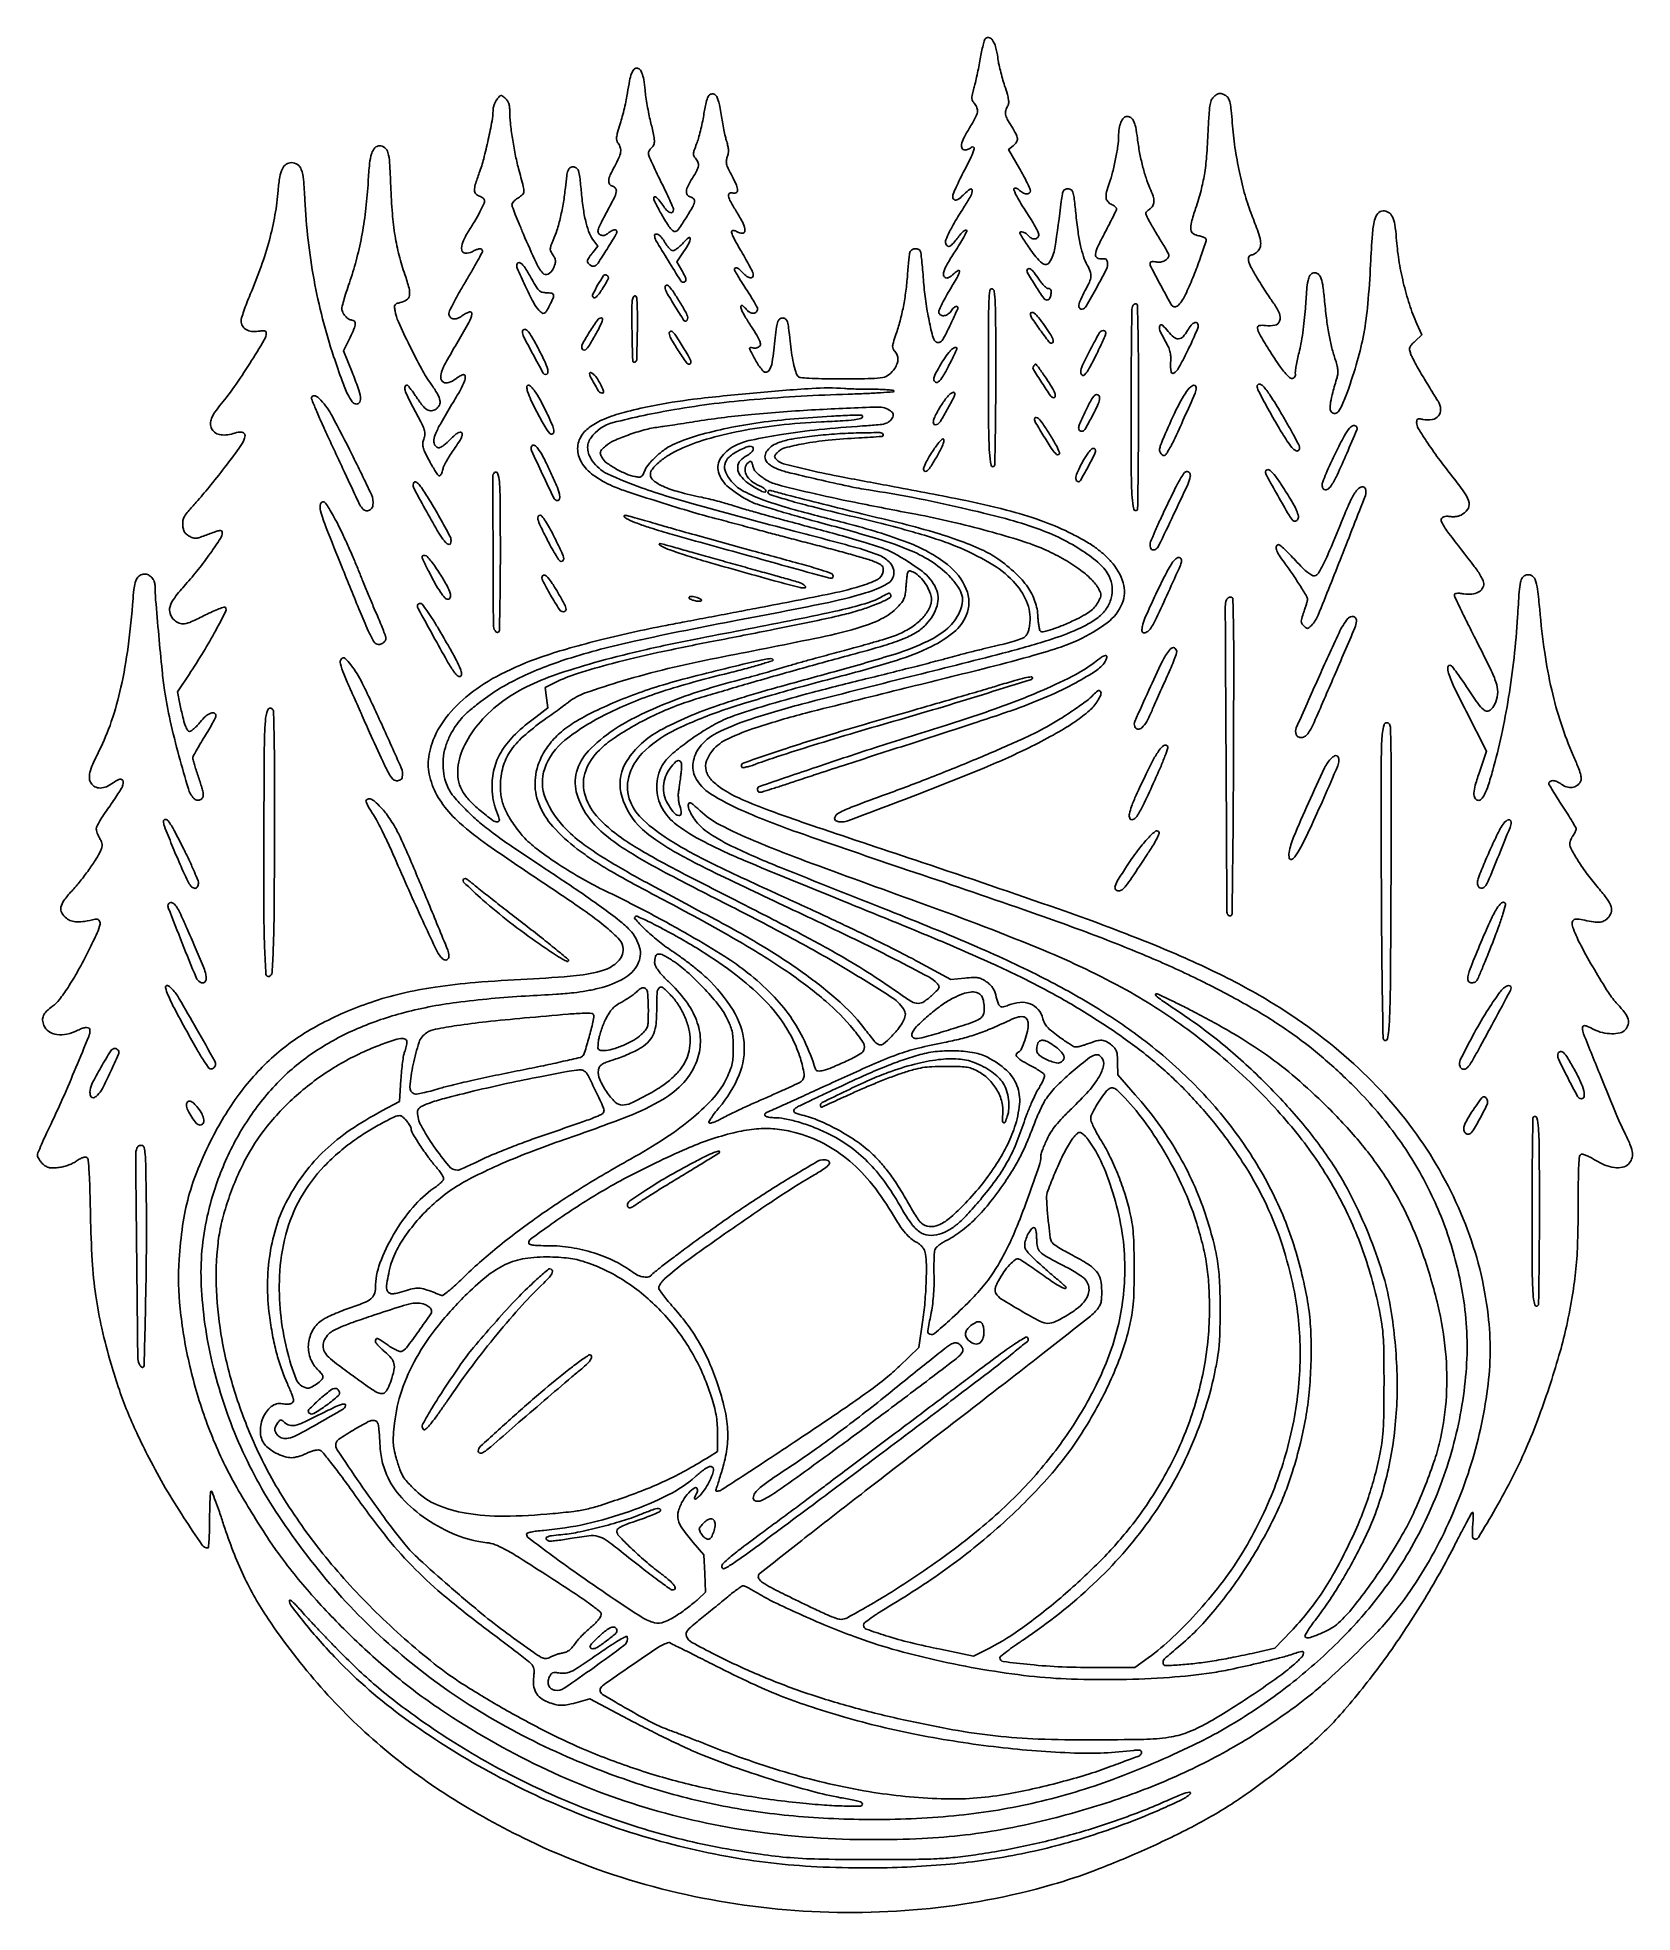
# Model space of a CAD drawing. Extents: x 118 to 878, y 65 to 959.
import ezdxf

# ---------------------------------------------------------------- set-up
doc = ezdxf.new("R2010")
doc.units = 0

msp = doc.modelspace()

# ---------------------------------------------------------------- linework, layer by layer
for points in [[(569.320015, 957.75, 0.079264), (568.935343, 956.864924, 0.005529), (568.286868, 954.223438, 0.007735), (567.593973, 951.03837, 0.005741), (566.923539, 947.5, -0.004889), (566.211975, 943.70925, -0.004283), (565.39572, 939.76157, -0.004308), (564.5972, 936.208632, -0.012821), (563.967094, 933.794708, 0.012238), (563.245969, 931.045228, 0.070938), (563.110882, 929.554777, 0.114805), (563.434146, 928.429996, 0.056835), (564.304553, 927.215967, -0.093369), (565.570385, 925.148405, -0.140257), (565.747717, 923.054134, -0.075413), (564.751856, 920.28096, -0.013486), (562, 915.5, 0.017613), (559.319228, 910.75235, 0.068171), (558.185637, 907.574726, 0.181965), (558.463081, 905.780947, 0.270672), (559.8, 905, 0.055717), (560.575898, 905.086731, 0.038763), (561.418854, 905.347604, 0.039126), (562.198945, 905.730051, 0.062923), (562.783333, 906.183333, -0.2867), (563.854422, 906.430709, -0.401091), (564.276573, 905.612773, -0.040202), (562.805825, 901.784487, -0.008531), (559.604783, 895.391493, 0.006485), (557.457842, 891.147176, 0.008918), (555.646405, 887.274376, 0.006156), (554.234834, 884.003003, 0.099084), (554, 882.829609, 0.169717), (554.461163, 881.510118, 0.284557), (555.530544, 881.127168, 0.117203), (557.265856, 881.952454, 0.032398), (559.506316, 884.006593, -0.049452), (562.247524, 886.353175, -0.59555), (563.223358, 885.863465, -0.13288), (562.595715, 883.216455, -0.018248), (559.685868, 878.289972, 0.007596), (555.404474, 871.381781, 0.018344), (552.508192, 866.117061, 0.018805), (550.700995, 862.162514, 0.19166), (550.679201, 860.393606, 0.145428), (551.58213, 859.218686, 0.308536), (552.676255, 859.187836, 0.076592), (554.349454, 860.664952, 0.006973), (557.860266, 865, -0.03068), (558.667292, 865.905202, -0.050234), (559.464871, 866.551426, -0.068019), (560.138833, 866.872622, -0.280105), (560.559775, 866.770812, -0.324304), (560.655136, 866.18018, -0.007155), (559.237214, 863.466164, -0.013462), (557.377482, 860.238126, -0.008339), (555.029617, 856.544915, 0.012836), (551.345529, 850.633058, 0.058062), (549.707241, 846.920875, 0.175705), (549.804873, 844.898261, 0.302421), (551.154164, 844, 0.110952), (551.772548, 844.138932, 0.027414), (552.692335, 844.637617, 0.026699), (553.707713, 845.339775, 0.023952), (554.681606, 846.17061, -0.06795), (556.663114, 847.580738, -0.656655), (557.242567, 847.112855, -0.061519), (556.061135, 844.266559, -0.006549), (552.434466, 838.068546, 0.010266), (550.336554, 834.421261, 0.015003), (548.653811, 831.120391, 0.01037), (547.412656, 828.346349, 0.193973), (547.396911, 827.40805, 0.194416), (548.430762, 826.299287, 0.156382), (550.06125, 826.092662, 0.11586), (551.905169, 826.904825, 0.086509), (553.428922, 828.531865, -0.034739), (554.133038, 829.459067, -0.052195), (554.877246, 830.148988, -0.067213), (555.550191, 830.524559, -0.236357), (556.029808, 830.481577, -0.376544), (556.379266, 829.339653, -0.005118), (553.059372, 822.167281, -0.008352), (549.666436, 815.326737, -0.135845), (547.939726, 813.462749, -0.088531), (547.446402, 813.267438, -0.076303), (546.888857, 813.24062, -0.077067), (546.354079, 813.381782, -0.093645), (545.926626, 813.673374, -0.137275), (544.384736, 816.413466, -0.010769), (542.554196, 824.670356, -0.015216), (540.978563, 834.063059, -0.016971), (540.044992, 843.198703, 0.004222), (539.666967, 848.140779, 0.006208), (539.244248, 852.475981, 0.003154), (538.81844, 856.132673, 0.108255), (538.531703, 856.948703, 0.173898), (537.462319, 857.800932, 0.118077), (535.8973, 857.947612, 0.117606), (534.430888, 857.369122, 0.171796), (533.630859, 856.25, 0.039165), (533.400517, 855.125683, 0.003826), (533.07908, 852.370313, 0.004827), (532.752295, 849.074472, 0.003804), (532.460088, 845.5, -0.013464), (531.672649, 837.721304, -0.015976), (530.497917, 830.430958, -0.016774), (528.923988, 823.562265, -0.018594), (526.93805, 817.04979, 0.007464), (525.715103, 813.33758, 0.059008), (525.381816, 811.560879, 0.123063), (525.602135, 810.331585, 0.078492), (526.400846, 809.109564, -0.084988), (527.536585, 807.321939, -0.100896), (527.924095, 805.36322, -0.090288), (527.524891, 803.240394, -0.055422), (526.353696, 800.972506, -0.076171), (523.702315, 798.065737, -0.121171), (520.669325, 796.6449, -0.045788), (515.499243, 796.097835, -0.003477), (501.431315, 796, -0.003056), (491.619452, 796.059974, -0.011693), (485.510582, 796.277594, -0.011628), (481.411381, 796.615508, -0.203053), (480.266774, 797.25, -0.094242), (479.221113, 799.278075, -0.016804), (478.142528, 803.424087, -0.017396), (477.188027, 808.493308, -0.013983), (476.505255, 814, 0.005438), (475.825458, 820.372723, 0.046871), (475.227463, 823.167102, 0.135239), (474.369201, 824.49632, 0.184194), (473.048336, 825, 0.162085), (471.67056, 824.541316, 0.143493), (470.760694, 823.326906, 0.0559), (470.132169, 820.826641, 0.007732), (469.494575, 815.5, -0.011565), (468.013055, 803.878427, -0.133025), (466.175441, 799.701077, -0.455758), (463.778416, 799.61328, -0.061413), (460.408929, 804.239751, -0.002325), (457.759254, 809.065248, -0.065002), (457.244561, 810.401431, -0.464029), (457.587032, 810.870095, -0.081831), (458.829352, 810.754877, 0.066483), (459.731803, 810.643304, 0.06149), (460.657247, 810.76673, 0.06446), (461.481923, 811.100094, 0.091549), (462.087704, 811.605677, 0.20596), (462.408185, 812.693569, 0.071828), (461.974326, 814.303958, 0.036094), (460.70977, 816.740488, 0.007514), (458.124472, 820.810406, -0.008103), (455.118336, 825.555163, -0.032464), (453.520772, 828.596817, -0.074645), (453.030804, 830.369215, -0.450023), (453.589707, 831, -0.16993), (453.911848, 830.887262, -0.018198), (454.521583, 830.363515, -0.020755), (455.218928, 829.663124, -0.015265), (455.93395, 828.833241, 0.105114), (457.440766, 827.613042, 0.140107), (459.16086, 827.277201, 0.186618), (460.470516, 827.917242, 0.189012), (461, 829.267868, 0.123974), (460.785397, 830.120083, 0.006247), (459.384375, 832.649224, 0.009702), (457.607066, 835.629273, 0.006847), (455.5, 838.910313, -0.004589), (453.392381, 842.159849, -0.006856), (451.615625, 845.041653, -0.003281), (450.161477, 847.510893, -0.132177), (450, 848.11106, -0.248056), (450.352663, 848.778172, -0.250312), (451.100062, 848.858947, -0.084257), (452.356429, 848.086924, -0.024376), (454, 846.5, 0.042274), (455.880152, 844.810264, 0.116793), (457.498517, 844.097079, 0.253556), (458.544597, 844.4369, 0.192334), (459, 845.576992, 0.11227), (458.77052, 846.586107, 0.006382), (457.343412, 849.466746, 0.009507), (455.520893, 852.869267, 0.006816), (453.360551, 856.604209, -0.008888), (449.873917, 862.69016, -0.066271), (448.671347, 865.789464, -0.465598), (449.301633, 866.647204, -0.157234), (451.03191, 866.212145, 0.127054), (453.790783, 865.342093, 0.430751), (455.009928, 866.502516, 0.116438), (454.165301, 870.026773, 0.024066), (451, 875.617427, -0.013753), (448.237222, 880.270682, -0.069736), (447.15173, 883.07727, -0.290867), (447.572756, 884.28159, -0.248881), (448.915843, 884.52671, 0.169461), (450.695477, 884.577266, 0.311998), (451.479612, 885.718998, 0.101552), (450.939015, 888.313048, 0.020711), (448.891365, 892.559743, -0.009995), (447.052207, 896.17398, -0.051644), (446.28918, 898.280441, -0.087381), (446.172356, 899.946283, -0.064243), (446.599873, 901.7509, 0.046626), (447.043036, 903.366359, 0.053335), (447.151803, 904.963742, 0.044398), (446.920265, 906.772449, 0.020664), (446.317653, 909.061846, -0.017981), (445.706077, 911.33567, -0.006165), (444.980051, 914.669008, -0.006118), (444.268788, 918.369519, -0.007038), (443.683139, 921.917758, 0.010901), (443.01594, 925.774411, 0.027122), (442.315173, 928.549661, 0.035969), (441.566554, 930.460061, 0.141602), (440.735126, 931.395281, 0.200519), (438.98887, 931.689572, 0.213235), (437.611239, 930.644443, 0.073402), (436.500517, 927.648837, 0.012437), (435.383863, 921.637226, -0.011867), (434.712323, 917.998829, -0.00941), (433.820078, 914.101686, -0.009535), (432.855172, 910.517253, -0.023363), (431.973774, 907.933464, 0.009464), (430.831277, 904.865979, 0.066011), (430.505156, 903.303593, 0.127445), (430.708921, 902.181109, 0.075761), (431.463141, 901.040728, -0.084829), (432.608834, 899.23869, -0.138832), (432.826016, 897.454912, -0.084569), (432.073682, 895.210862, -0.018241), (430, 891.661052, 0.024599), (427.906537, 887.970474, 0.08912), (427.14019, 885.393277, 0.181769), (427.566957, 883.710352, 0.178628), (429, 882.710251, -0.059503), (429.763277, 882.410118, -0.065673), (430.40675, 881.946186, -0.074698), (430.83865, 881.396359, -0.133611), (430.980424, 880.84362, -0.125098), (430.291665, 878.290221, -0.012158), (426.991565, 872.743245, -0.00963), (423.39602, 867.258401, -0.197775), (421.77629, 866.195434, -0.219837), (420.831997, 866.429059, -0.047334), (419.59093, 867.632301, -0.033451), (418.083095, 869.660032, -0.012478), (416.23449, 872.691725, -0.004023), (414.684745, 875.432848, -0.004821), (413.271718, 878.038678, -0.004163), (412.121422, 880.254077, -0.031637), (411.655665, 881.33356, -0.188987), (411.688808, 882.457117, -0.45983), (412.38006, 882.675302, -0.080684), (414.031402, 881.234902, -0.02794), (415.917542, 878.683749, 0.038888), (417.712793, 876.363456, 0.107571), (419.383891, 875.169854, 0.29071), (420.481845, 875.346939, 0.214466), (421, 876.499389, 0.101627), (420.792686, 877.508824, 0.00383), (419.2375, 881.059979, 0.00677), (417.298817, 885.243193, 0.004699), (415, 889.919277, -0.004569), (412.70114, 894.592391, -0.006609), (410.7625, 898.766319, -0.003663), (409.203269, 902.312274, -0.102089), (409, 903.297443, -0.082918), (409.108311, 903.946071, -0.043974), (409.440625, 904.692607, -0.042189), (409.926041, 905.415984, -0.050723), (410.5, 906, 0.125976), (411.557365, 907.458027, 0.103577), (411.884361, 909.358503, 0.045303), (411.493957, 912.426491, 0.006451), (410.045408, 918.61262, -0.010234), (409.247076, 922.142006, -0.0067), (408.465087, 926.239332, -0.00674), (407.810257, 930.253479, -0.012831), (407.410338, 933.5, 0.013661), (406.773914, 938.596711, 0.052468), (405.964762, 941.683224, 0.101955), (404.885695, 943.387517, 0.203531), (403.443377, 944, 0.22885), (402.10575, 943.353931, 0.078751), (401.021083, 941.431601, 0.041446), (400.057075, 937.997772, 0.01043), (399.073441, 932.267209, -0.013161), (398.486784, 928.957912, -0.00734), (397.607711, 924.960267, -0.007317), (396.599316, 920.940156, -0.011772), (395.609734, 917.549197, 0.007392), (394.349249, 913.366527, 0.04196), (393.901139, 911.086299, 0.083863), (393.988546, 909.55879, 0.106523), (394.584564, 908.281988, -0.091271), (395.638666, 906.19107, -0.107614), (395.794522, 903.984297, -0.071408), (394.987704, 901.24532, -0.021194), (393, 897.346005, 0.020841), (390.892422, 893.218741, 0.081944), (390.14141, 890.472387, 0.174199), (390.57038, 888.730988, 0.18418), (392, 887.710251, -0.186049), (393.41321, 886.693497, -0.200489), (393.722002, 885.029658, -0.064981), (392.667602, 882.067865, -0.008365), (389.5, 876.107995, 0.007319), (387.776346, 872.881237, 0.009939), (386.321875, 869.916551, 0.007198), (385.197541, 867.411153, 0.102212), (385, 866.454914, 0.17071), (385.469808, 865.118972, 0.170837), (386.672261, 864.371662, 0.13706), (388.304868, 864.461152, 0.102452), (389.865986, 865.378719, -0.050879), (391.270707, 866.411324, -0.083992), (392.643337, 866.935262, -0.156043), (393.596526, 866.827531, -0.295328), (394, 866.204015, -0.138436), (393.571033, 864.68437, -0.00279), (389.318282, 857.837782, -0.003299), (385.035956, 851.1273, -0.111093), (383.687891, 849.807202, -0.1917), (382.646126, 849.623189, -0.09451), (381.383335, 850.145857, -0.090695), (380.358948, 851.122977, -0.158332), (380, 852.228089, -0.124403), (380.138555, 852.776349, -0.01725), (380.736231, 853.797435, -0.018879), (381.546625, 854.977381, -0.014985), (382.50632, 856.18988), (385.01264, 859.168472), (382.988444, 861.741821, -0.071838), (381.001357, 865.187623, -0.032226), (379.376921, 870.168981, -0.025902), (378.074762, 876.625641, -0.013816), (377.102713, 884.715472, 0.005108), (376.345889, 892.097313, 0.05238), (375.685725, 895.090947, 0.159316), (374.661665, 896.47302, 0.155518), (373.008371, 897, 0.169027), (371.64854, 896.526784, 0.141502), (370.756459, 895.276895, 0.052683), (370.139043, 892.680647, 0.0068), (369.485146, 887, -0.016485), (368.550891, 880.068279, -0.015335), (367.144173, 873.042401, -0.015965), (365.465129, 866.735831, -0.036215), (363.706712, 862.127586, 0.015572), (362.720502, 859.832083, 0.057806), (362.317619, 858.31245, 0.093942), (362.367991, 857.159515, 0.098795), (362.838696, 856.127586, -0.031182), (364.204439, 853.961522, -0.098935), (364.713118, 852.334326, -0.102822), (364.547788, 850.672593, -0.035234), (363.658047, 848.409106, -0.160965), (361.226672, 845.872209, -0.35066), (358.743745, 846.342216, -0.069589), (355.539925, 851.338026, -0.006314), (349.503851, 864.903514, -0.003725), (347.395457, 869.910219, -0.005433), (345.618614, 874.355506, -0.002816), (344.178822, 878.13741, -0.090914), (344.006323, 879.102881, -0.153096), (344.215385, 879.759241, -0.041238), (344.923393, 880.609058, -0.037742), (345.929799, 881.488724, -0.031356), (347.119386, 882.268379, 0.061423), (349.08364, 883.731345, 0.203758), (349.706453, 885.180415, 0.063653), (349.408312, 887.587822, 0.002546), (347.173757, 896.144516, -0.015533), (345.57473, 902.990096, -0.011638), (344.225646, 910.614355, -0.011794), (343.291175, 917.85948, -0.026177), (343, 923.417372, 0.028138), (342.882437, 925.50478, 0.053781), (342.51644, 927.141625, 0.064144), (341.869082, 928.462979, 0.062975), (340.904612, 929.586325, 0.019299), (339.535367, 930.732549, 0.19539), (338.834108, 930.928486, 0.180109), (338.16425, 930.588342, 0.015972), (336.904612, 929.130528, 0.051306), (336.17502, 928.012391, 0.033179), (335.55948, 926.593359, 0.03323), (335.138474, 925.109789, 0.052567), (335, 923.7963, -0.045591), (334.550086, 918.872347, -0.008517), (332.753373, 909.975637, -0.009678), (330.559579, 900.839512, -0.022798), (328.484393, 894.145345, 0.009883), (326.57931, 888.517978, 0.077169), (326.159865, 885.791265, 0.186543), (326.792209, 884.162134, 0.117633), (328.5, 883, -0.034759), (329.456916, 882.557879, -0.044056), (330.265625, 882.015988, -0.050363), (330.829111, 881.45961, -0.174516), (331, 880.984913, -0.110631), (330.637133, 879.364999, -0.009867), (328.77029, 875.601425, -0.012548), (326.326103, 871.183143, -0.009676), (323.448551, 866.487026, 0.040228), (320.598173, 861.126106, 0.143077), (320.121825, 857.305666, 0.355525), (321.802329, 855.809488, 0.138376), (325.050384, 856.572549, -0.029711), (327.089448, 857.548359, -0.080106), (328.649637, 857.908851, -0.166759), (329.603457, 857.651766, -0.249237), (330, 856.905669, -0.124919), (329.805755, 856.140318, -0.002012), (327.65, 852.204757, -0.005133), (325.065973, 847.643269, -0.003366), (322, 842.439284, 0.005902), (318.935052, 837.176174, 0.00843), (316.35, 832.429324, 0.005131), (314.296063, 828.401384, 0.115837), (314, 827.140603, 0.154524), (314.533306, 825.456173, 0.194258), (315.896499, 824.575058, 0.1372), (317.910201, 824.741812, 0.070446), (320.154904, 825.956404, -0.07153), (323.743635, 827.888247, -0.568526), (324.914638, 826.935663, -0.089666), (323.537947, 822.848178, -0.008961), (318.3773, 813.869269, 0.003723), (315.7652, 809.43275, 0.004566), (313.394261, 805.248701, 0.00382), (311.46206, 801.701487, 0.032564), (310.713724, 800.052524, 0.096475), (310.122094, 796.576093, 0.253631), (311.3395, 794.452676, 0.226452), (313.939594, 794.170652, 0.082479), (317.272871, 796, -0.019049), (318.326419, 796.765618, -0.021832), (319.389428, 797.4125, -0.021604), (320.328563, 797.877579, -0.104532), (320.907729, 798, -0.407297), (321.807415, 797.121364, -0.098186), (321.413304, 794.853625, -0.036318), (319.473881, 790.738515, -0.007609), (315.456835, 783.854796, 0.005025), (310.249405, 775.036202, 0.027982), (307.774021, 770.13163, 0.055807), (306.791749, 766.95575, 0.17162), (307.126287, 764.764031, 0.121751), (308.307656, 763.453747, 0.230495), (309.683084, 763.257527, 0.100461), (311.572647, 764.318498, 0.01604), (314.708006, 767.204142, -0.013264), (316.823203, 769.172671, -0.05096), (318.282888, 770.217267, -0.101827), (319.334828, 770.561616, -0.228559), (320.108629, 770.291371, -0.247017), (320.3836, 769.40579, -0.063609), (319.911327, 767.933093, -0.036025), (318.703303, 765.770338, -0.009595), (316.470995, 762.511557, 0.013563), (314.606273, 759.742512, 0.014432), (312.934431, 756.932306, 0.014138), (311.63799, 754.439259, 0.062462), (311.108224, 752.874773, -0.029493), (310.802107, 751.727326, -0.039957), (310.384916, 750.739335, -0.045072), (309.925869, 750.022374, -0.200674), (309.5, 749.781287, -0.268114), (308.954266, 750.015158, -0.011158), (307.675091, 751.80806, -0.016728), (306.223657, 754.102998, -0.01081), (304.691799, 756.848893, -0.007799), (302.486511, 761.172622, -0.052677), (301.661476, 763.427241, -0.09419), (301.558253, 765.213768, -0.054269), (302.069123, 767.314612, 0.073656), (302.523295, 769.555929, 0.091233), (302.249674, 771.663917, 0.040395), (301.02405, 774.630477, 0.004487), (297.627707, 781.130278, -0.006593), (294.416188, 787.339932, -0.042384), (293.108061, 790.620817, -0.142868), (293.089925, 792.290677, -0.336347), (294.025087, 793, -0.221823), (294.424669, 792.813553, -0.007134), (295.577361, 791.397916, -0.012522), (296.900188, 789.636212, -0.008224), (298.338028, 787.546097, 0.01954), (301.387384, 783.321413, 0.087204), (303.650982, 781.285271, 0.165733), (305.692716, 780.806998, 0.128865), (307.845394, 781.604263, 0.12743), (309.453433, 783.489204, 0.163955), (309.74185, 785.734089, 0.086552), (308.55644, 788.791128, 0.019302), (305.470265, 793.489466, -0.031149), (301.031054, 800.609474, -0.009665), (295.248564, 811.828609, -0.007642), (289.923289, 823.102472, -0.06638), (288.322447, 828.400416, -0.023725), (288.099306, 830.359112, -0.160594), (288.339738, 831.291088, -0.173567), (289.076891, 831.858653, -0.028767), (290.838533, 832.317707, 0.100364), (293.838747, 833.57718, 0.205631), (295.184555, 835.687602, 0.106945), (295.003924, 839.225528, 0.018806), (293.013659, 845.621017, -0.022769), (290.256596, 854.734362, -0.022602), (288.331847, 864.082894, -0.019514), (287.061922, 874.719418, -0.010666), (286.294109, 887.835027, 0.005982), (285.746954, 898.968141, 0.052746), (284.931768, 903.819838, 0.154685), (283.431529, 906.115701, 0.172959), (280.951624, 907, 0.208131), (278.746175, 906.040385, 0.110963), (277.217072, 903.424436, 0.051969), (276.205629, 898.537811, 0.011491), (275.544558, 890, -0.014918), (274.473013, 877.292827, -0.016534), (272.667905, 865.103787, -0.017279), (270.15926, 853.596295, -0.020489), (266.975929, 842.935325, 0.00499), (265.45309, 838.357797, 0.006665), (264.167929, 834.171361, 0.004807), (263.174759, 830.650067, 0.06642), (263, 829.340312, 0.122673), (263.414796, 827.675091, 0.060265), (264.671629, 825.871601, 0.060993), (266.283227, 824.458287, 0.150651), (267.769724, 824, -0.218552), (268.960474, 823.45341, -0.206603), (269.359655, 822.174969, -0.073794), (268.743581, 819.783633, -0.014667), (266.902401, 815.756264), (263.762806, 809.389497), (267.881403, 799.174145, -0.009892), (270.760564, 791.604502, -0.050954), (271.833578, 787.254745, -0.143395), (271.497146, 784.947781, -0.293284), (270.020324, 784, -0.236204), (267.964455, 785.028596, -0.048524), (265.793824, 788.600855, -0.026547), (263.112638, 795.01454, -0.005355), (259.08162, 806.700282, -0.017857), (253.811496, 824.638751, -0.017094), (249.748174, 843.16986, -0.016939), (246.928873, 862.106477, -0.016755), (245.385363, 881.259718, 0.009979), (244.735366, 890.966502, 0.064727), (243.686702, 895.743545, 0.15632), (241.871346, 898.104473, 0.152457), (239.002627, 899, 0.15097), (236.464652, 898.215813, 0.131679), (234.647407, 896.099833, 0.072289), (233.428809, 892.207533, 0.019607), (232.654968, 885.783156, -0.02418), (231.138109, 874.091584, -0.021139), (228.45141, 862.056744, -0.019768), (224.551244, 849.512747, -0.015675), (219.387171, 836.289732, 0.00793), (217.707177, 832.177109, 0.009979), (216.288731, 828.315158, 0.008321), (215.223351, 825.04997, 0.074827), (215, 823.565881, 0.132119), (215.626485, 821.236363, 0.12687), (217.343659, 819.49298, 0.105308), (219.983316, 818.586657, 0.069978), (223.194886, 818.647154, -0.017353), (225.005612, 818.872587, -0.067141), (226.133814, 818.821873, -0.142338), (226.757721, 818.511376, -0.209549), (227, 817.958665, -0.136651), (226.050554, 814.549552, -0.005236), (219.074981, 803.266291, -0.010301), (211.696164, 792.120518, -0.022879), (205.525119, 784.022011, 0.021044), (202.549829, 780.146992, 0.059373), (200.933439, 777.146379, 0.088951), (200.427713, 774.626636, 0.112512), (200.906469, 772.305933, 0.129665), (202.378151, 770.506065, 0.100939), (204.688566, 769.456813, 0.080183), (207.705709, 769.260205, 0.049075), (211.213598, 769.945849, -0.039535), (214.382788, 770.628194, -0.177346), (216.2055, 770.224424, -0.277916), (216.85257, 768.917091, -0.08646), (216.276503, 766.707513, -0.052421), (213.971995, 762.794763, -0.0047), (207.099798, 753.687304, -0.006743), (199.710573, 744.347106, -0.013237), (193.538903, 737.156078, 0.007275), (189.732334, 732.826335, 0.045604), (188.033137, 730.423369, 0.085501), (187.308155, 728.460223, 0.066864), (187.195234, 726.187496, 0.037043), (187.486029, 724.361604, 0.075409), (188.026947, 723.017164, 0.081795), (188.908332, 721.96281, 0.050481), (190.235805, 721.034195, 0.039478), (191.941263, 720.250748, 0.09769), (193.294058, 720.03667, 0.068794), (194.899101, 720.320762, 0.01274), (197.735805, 721.317937, -0.003185), (202.908628, 723.248146, -0.046289), (204.794696, 723.746371, -0.225006), (205.633943, 723.507865, -0.216088), (206, 722.700408, -0.145973), (205.190813, 719.98777, -0.008874), (200.372713, 712.907948, -0.013744), (194.60764, 705.209628, -0.014827), (188.567185, 698.036962, 0.019465), (183.351732, 691.726076, 0.08653), (181.142832, 687.473722, 0.160697), (181.183702, 684.127058, 0.123089), (183.188561, 681.038955, 0.092787), (185.542627, 679.546694, 0.136827), (187.961268, 679.284534, 0.066048), (191.366616, 680.32265, 0.009407), (197.970211, 683.485039, -0.010411), (201.441419, 685.1388, -0.01706), (204.453667, 686.375835, -0.011129), (206.918565, 687.229211, -0.344834), (207.48805, 687.019336, -0.262246), (207.572686, 684.937576, -0.006319), (202.904692, 676.078446, -0.012718), (197.074067, 665.965957, -0.009619), (190.183374, 655.160673), (184.636748, 646.821346), (185.817757, 641.160673, 0.006758), (187.244177, 634.757792, 0.026944), (188.380721, 630.901204, 0.043205), (189.417865, 628.620657, 0.270744), (190.480054, 628, 0.161917), (191.223636, 628.24728, 0.020871), (192.542127, 629.321875, 0.02261), (194.040099, 630.776683, 0.017084), (195.553512, 632.5, -0.039078), (198.168414, 635.226055, -0.084667), (200.621963, 636.761438, -0.2062), (202.242573, 636.734744, -0.295047), (203, 635.562914, -0.117846), (202.780186, 634.643234, -0.006357), (201.384375, 631.974741, -0.00964), (199.606987, 628.826279, -0.006862), (197.5, 625.365894, 0.006317), (195.392884, 621.91377, 0.008993), (193.615625, 618.790923, 0.00561), (192.208283, 616.140927, 0.119813), (192, 615.284199, 0.066585), (192.112943, 614.439845, 0.005207), (192.734375, 612.248763, 0.007024), (193.5425, 609.643919, 0.005312), (194.5, 606.806889, -0.007399), (195.457244, 603.93106, -0.008985), (196.265625, 601.207772, -0.007791), (196.866813, 598.901536, -0.059927), (197, 597.794285, -0.145492), (196.56025, 596.315025, -0.159874), (195.396515, 595.381978, -0.155898), (193.882164, 595.307033, -0.137666), (192.517039, 596.113256, -0.118539), (189.872583, 600.650101, -0.00672), (185.381695, 616.366814, -0.011268), (181.236565, 633.134577, -0.018016), (178.54076, 647.637186, -0.011859), (177.369096, 657.034467, -0.002381), (175.759561, 673.825869, -0.00186), (174.281589, 690.755254, -0.020843), (174, 697.507213, 0.098214), (173.602543, 699.511109, 0.086935), (172.461886, 701.310294, 0.090309), (170.823661, 702.561375, 0.118569), (169, 703, 0.144604), (166.743689, 702.333518, 0.14075), (165.183218, 700.542433, 0.073269), (164.170018, 697.156524, 0.017267), (163.52016, 691.270007, -0.013767), (161.153102, 668.359912, -0.022365), (157.743197, 649.097476, -0.02608), (153.170969, 632.709451, -0.035642), (147.268582, 618.571249, 0.011386), (144.344829, 612.424191, 0.044863), (142.981503, 608.463732, 0.078677), (142.739989, 605.623552, 0.127646), (143.511632, 603.341903, 0.12895), (145.391868, 601.644726, 0.1239), (147.892278, 601.055989, 0.098273), (150.847175, 601.689559, 0.057187), (154.003292, 603.502429, -0.042894), (156.425421, 604.987108, -0.191397), (158.054284, 605.127442, -0.318445), (158.809629, 604.158068, -0.0884), (158.543281, 602.136366, -0.058774), (157.989747, 600.912476, -0.006214), (156.336849, 598.244063, -0.007611), (154.27323, 595.10962, -0.006041), (151.952361, 591.785703, 0.009703), (149.678355, 588.477537, 0.01306), (147.757923, 585.391749, 0.010142), (146.289786, 582.768845, 0.121961), (146.008417, 581.654292, 0.063665), (146.119896, 580.749547, 0.023248), (146.497296, 579.513092, 0.022606), (147.040342, 578.184201, 0.025111), (147.684505, 576.956944, -0.028753), (148.517933, 575.340616, -0.08459), (148.826214, 574.132311, -0.090865), (148.706366, 572.940269, -0.036539), (148.135857, 571.398829, -0.033483), (145.904572, 567.260223, -0.014297), (142.403958, 562.031942, -0.014074), (138.341354, 556.651483, -0.018007), (134.290137, 551.946667, 0.027577), (130.567385, 547.452216, 0.111266), (129.140343, 544.213265, 0.177761), (129.569088, 541.530401, 0.098425), (131.75, 538.975205, 0.088287), (134.063099, 537.735696, 0.07206), (136.834135, 537.254495, 0.050287), (140.455253, 537.517202, 0.01825), (145.499312, 538.589183, -0.267862), (147.26562, 538.08599, -0.248694), (147.793656, 536.265661, -0.056761), (146.389619, 532.008465, -0.008129), (142.40591, 523.724102, -0.010017), (137.243448, 513.916411, -0.017775), (132.547004, 506.08333, -0.020621), (128.40811, 500.24742, -0.073608), (125.117034, 497.083335, 0.037612), (122.352872, 494.783488, 0.094815), (120.853788, 492.650358, 0.120638), (120.445276, 490.44792, 0.084193), (121.010696, 487.974177, 0.149096), (123.365741, 485.113229, 0.111219), (127.20623, 483.647683, 0.089565), (132.048203, 483.820291, 0.062942), (137.20034, 485.642818, -0.033515), (139.553503, 486.634167, -0.083069), (141.392517, 486.942196, -0.160418), (142.534494, 486.566381, -0.238034), (143, 485.643971, -0.09726), (142.423869, 482.710191, -0.001749), (136.302337, 467.873692, -0.004943), (129.980846, 453.115935, -0.008846), (124.45428, 441.137781, 0.00467), (121.981468, 435.89385, 0.006695), (119.895945, 431.197383, 0.003858), (118.227099, 427.214687, 0.097578), (118, 426.062095, 0.101743), (118.168039, 425.244847, 0.035678), (118.721019, 424.174597, 0.033665), (119.515235, 423.051539, 0.033454), (120.454531, 422.042716, 0.04385), (121.952601, 420.864266, 0.083293), (123.354074, 420.250639, 0.066144), (125.088505, 420.051348, 0.019527), (127.76472, 420.203371, 0.03308), (130.032349, 420.573809, 0.028283), (132.356299, 421.253702, 0.028508), (134.567258, 422.183711, 0.035435), (136.49581, 423.303362, -0.019345), (138.320587, 424.442738, -0.051387), (139.724148, 425.064138, -0.080259), (140.791222, 425.229706, -0.173326), (141.561448, 424.949003, -0.201474), (142.167783, 423.785611, -0.00543), (142.590881, 417.916279, -0.008094), (142.960124, 409.700679, -0.002454), (143.257195, 397.23061, 0.010085), (144.087678, 375.990669, 0.019858), (145.756775, 359.179542, 0.021874), (148.620969, 343.652375, 0.015596), (153.121883, 326.550256, 0.009085), (157.006967, 314.282668, 0.014664), (160.806427, 304.008093, 0.014342), (165.263691, 293.814339, 0.00822), (171.190444, 281.771071, 0.013959), (178.89341, 267.72702, 0.012075), (187.734481, 253.427292, 0.005086), (196.412297, 240.412327, 0.248047), (199.084029, 239, 0.389215), (199.456092, 239.341333, 0.004588), (199.733038, 242.934616, 0.01069), (199.93482, 247.283355, 0.006247), (200, 252.5, -0.005208), (200.053912, 257.676065, -0.008673), (200.220313, 262.032771, -0.002994), (200.446989, 265.71338, -0.396685), (200.75, 265.994539, -0.309206), (201.142275, 265.722093, -0.001776), (202.8023, 261.317716, -0.006493), (204.642096, 256.180505, -0.003982), (206.683361, 250.081107, 0.013885), (211.236277, 237.322049, 0.01761), (216.174814, 225.825642, 0.018585), (221.657368, 215.246111, 0.019336), (227.843336, 205.24548, 0.032499), (253.035618, 172.624036, 0.035907), (281.474768, 144.689837, 0.035142), (314.178794, 120.623573, 0.028799), (352.132156, 99.564795, 0.047175), (411.251659, 77.668715, 0.044156), (474.757841, 66.625446, 0.044124), (539.263194, 66.901147, 0.046944), (601.348426, 78.602247, 0.02137), (622.01319, 85.515423, 0.013796), (645.329276, 95.185838, 0.013847), (667.843586, 106.01827, 0.023335), (686, 116.481456, 0.012336), (694.328973, 122.108088, 0.006017), (704.686146, 129.672846, 0.006022), (714.984514, 137.581775, 0.010931), (723.180809, 144.330142, 0.037557), (740.669427, 161.831184, 0.020424), (759.532817, 185.683934, 0.019447), (777.803076, 213.007022, 0.020384), (793.591459, 241.25, -0.003063), (796.500404, 246.904961, -0.004979), (799.047798, 251.667188, -0.001114), (801.31969, 255.792693, -0.272777), (801.67141, 256, -0.399901), (801.8937, 255.788368, -0.00968), (801.93985, 254.237614, -0.015798), (801.898781, 252.30093, -0.009409), (801.733752, 250.000388, 0.014169), (801.588409, 247.662684, 0.020856), (801.604762, 245.605423, 0.016966), (801.742646, 243.959573, 0.2288), (802.058588, 243.463791, 0.415811), (804.453479, 244.036045, 0.006126), (812.603887, 257.761212, 0.014214), (820.896759, 273.116239, 0.015456), (828.061403, 288.5, 0.013362), (833.379021, 301.882513, 0.009125), (838.731992, 317.346232, 0.009206), (843.378488, 332.55045, 0.017206), (846.484218, 345.037365, 0.010523), (849.261555, 359.610644, 0.01789), (850.888257, 371.909828, 0.016404), (851.713282, 385.005762, 0.007322), (851.980477, 402.281385, -0.002164), (852.044367, 414.691167, -0.011732), (852.266068, 421.419502, -0.013313), (852.616217, 425.627223, -0.28073), (853.352498, 426.581772, -0.168379), (854.162951, 426.608347, -0.022224), (855.804403, 426.017916, -0.023756), (857.75008, 425.10849, -0.017861), (859.800155, 423.93345, 0.042424), (864.673632, 421.44944, 0.065036), (869.251619, 420.247809, 0.082263), (873.110724, 420.392033, 0.147018), (875.883121, 421.883121, 0.105237), (877.445162, 424.289833, 0.116073), (877.818073, 427.037752, 0.072427), (876.931867, 430.646124, 0.020274), (874.525301, 435.949759, -0.017852), (870.396479, 444.933094, -0.002575), (862.723442, 463.601618, -0.000755), (854.517356, 483.951403, -0.09574), (854, 486.628516, -0.154253), (854.296517, 487.566782, -0.274711), (855.011589, 487.888185, -0.080369), (856.455325, 487.482121, -0.009228), (859.5, 486, 0.061359), (863.527803, 484.534688, 0.053755), (867.97778, 484.002884, 0.058157), (871.92553, 484.417517, 0.15482), (874.345012, 485.828741, 0.112644), (875.740143, 488.315762, 0.144396), (875.74033, 490.92792, 0.091603), (874.182178, 493.999667, 0.027208), (870.75, 498.020895, -0.048261), (866.354901, 503.631765, -0.009564), (859.688925, 514.530837, -0.010471), (853.358621, 525.878682, -0.031755), (849.719812, 533.931346, -0.062459), (849.071101, 536.6269, -0.262341), (849.69858, 538.104003, -0.188815), (851.526542, 538.635062, -0.034026), (855.090806, 538.065252, 0.017237), (859.349185, 537.237087, 0.060846), (862.129801, 537.136754, 0.092669), (864.190945, 537.707825, 0.082764), (866, 539, 0.117479), (867.623515, 541.639057, 0.155121), (867.651123, 544.445586, 0.083695), (865.856618, 548.022912, 0.018114), (861.55576, 553.471917, -0.015384), (856.427976, 559.896191, -0.01854), (852.030339, 566.24495, -0.016245), (848.738816, 571.783257, -0.13093), (848.031803, 574.630811, -0.059432), (848.14865, 575.486347, -0.030153), (848.485547, 576.521132, -0.029456), (848.96736, 577.560895, -0.038703), (849.531803, 578.44113, 0.023996), (850.093747, 579.263267, 0.024673), (850.568717, 580.128049, 0.025365), (850.903652, 580.915406, 0.088097), (851, 581.457991, 0.130783), (850.806838, 582.183839, 0.003345), (849.090625, 585.134072, 0.006901), (846.990796, 588.57934, 0.00463), (844.5, 592.461706, -0.003605), (842.008876, 596.327133, -0.005507), (839.909375, 599.719078, -0.002171), (838.15854, 602.647255, -0.134439), (838, 603.22623, -0.255713), (838.546852, 604.225578, -0.155287), (839.88236, 604.582696, -0.091778), (841.815784, 604.13027, -0.055991), (843.850963, 602.952067, 0.080012), (846.478156, 601.594475, 0.110434), (849.111877, 601.337416, 0.123429), (851.394135, 602.218154, 0.116899), (853.045923, 604.085808, 0.133848), (853.400261, 605.631962, 0.057457), (853.069348, 607.741229, 0.029821), (851.972978, 610.941779, 0.005783), (849.585543, 616.569462, -0.02428), (843.798766, 631.74813, -0.02252), (839.345119, 647.799664, -0.020442), (836.018162, 665.603023, -0.013867), (833.62774, 686.094082, 0.009114), (832.592673, 695.764513, 0.062445), (831.412211, 700.395595, 0.181053), (829.667937, 702.334755, 0.199423), (827.16266, 702.551626, 0.162704), (825.474399, 701.320915, 0.104597), (824.500001, 699.078198, 0.032305), (823.882757, 694.59578, 0.002505), (823.068131, 682.5, -0.011839), (821.400435, 663.136549, -0.012614), (818.842832, 644.280645, -0.013081), (815.452425, 626.283495, -0.015531), (811.284248, 609.5, -0.008795), (809.086938, 602.192025, -0.037536), (807.37834, 597.971943, -0.073343), (805.820171, 595.724217, -0.257597), (804.203646, 595.199298, -0.234369), (802.738943, 596.314346, -0.13104), (802.285701, 598.560715, -0.055793), (802.966949, 602.459851, -0.011962), (805.054272, 609.012908), (808.346309, 618.55269), (798.553225, 637.742623, -0.005591), (792.809546, 649.315427, -0.030877), (790.180208, 655.752705, -0.11616), (789.901043, 658.689988, -0.486832), (791.212146, 659.454939, -0.13538), (791.963029, 658.887561, -0.004735), (794.177943, 655.944275, -0.008504), (796.724401, 652.367096, -0.005811), (799.5, 648.221798, 0.011181), (804.782974, 640.512191, 0.10849), (807.713215, 637.881698, 0.317418), (810.005422, 638.110083, 0.098688), (812.248446, 641, 0.089951), (813.590212, 645.598974, 0.096918), (813.176209, 650.250144, 0.042588), (810.588643, 656.978646, 0.005144), (803.5, 671.195129, -0.002312), (799.475514, 679.153154, -0.003588), (796.084375, 686.059965, -0.001122), (793.205393, 692.065997, -0.111647), (793, 692.974364, -0.246933), (793.281749, 693.510075, -0.120254), (794.024695, 693.792336, -0.054749), (795.36912, 693.811606, -0.013449), (797.566739, 693.542263, 0.058207), (801.337113, 693.419429, 0.099014), (804.356842, 694.291367, 0.129355), (806.288149, 696.039894, 0.14545), (807, 698.435192, 0.106108), (806.725403, 699.714578, 0.020646), (805.662728, 701.83734, 0.021093), (804.190336, 704.251854, 0.018136), (802.447511, 706.662139, -0.002495), (790.372124, 722.307315, -0.04224), (786.869495, 727.79718, -0.362994), (787.31424, 729.854189, -0.210224), (789.925136, 730.512648, 0.029907), (791.708929, 730.320017, 0.03437), (793.421098, 730.355867, 0.037524), (794.949216, 730.609789, 0.06139), (796.175136, 731.074454, 0.113995), (799.237636, 733.717103, 0.206485), (799.962008, 736.887829, 0.104306), (798.163655, 741.256517, 0.019822), (793.010835, 748.206212, -0.009502), (786.188635, 757.021274, -0.012657), (780.351219, 765.296932, -0.008932), (775.782877, 772.406251, -0.139209), (775, 775.163635, -0.05788), (775.12624, 776.250517, -0.223517), (775.537623, 776.768637, -0.144285), (776.342397, 776.909544, -0.021037), (778.000429, 776.649914, 0.092343), (782.441511, 776.59115, 0.178122), (785.480181, 778.345045, 0.198993), (786.455262, 781.475959, 0.114636), (785.19645, 785.284591, -0.000095), (784.125678, 787.04171, -0.000023), (782.338069, 789.976705, -0.000023), (780.283301, 793.35103, -0.000023), (778.218527, 796.742491, -0.00625), (776.220723, 800.11858, -0.006824), (774.367003, 803.446747, -0.006436), (772.857342, 806.334777, -0.033354), (772.153007, 807.99093, -0.039262), (771.681699, 809.78466, -0.130617), (771.779841, 810.989118, -0.101279), (772.484788, 812.157359, -0.018601), (774.269647, 813.954379), (777.434166, 816.91188), (775.117759, 822.20594, -0.024874), (771.58554, 831.513391, -0.019603), (768.670763, 841.892637, -0.019298), (766.531181, 852.669679, -0.021635), (765.326812, 863.176678, 0.02004), (764.625492, 869.472425, 0.076619), (763.447453, 873.228049, 0.139127), (761.625314, 875.250379, 0.141163), (759.023053, 876, 0.228173), (756.520141, 874.795075, 0.111507), (754.938227, 871.531693, 0.039789), (753.934974, 864.881776, 0.005131), (753.071904, 850.5, -0.010186), (751.752443, 831.69478, -0.022514), (749.810137, 817.442012, -0.025199), (746.756403, 804.44956, -0.01649), (741.999757, 789.812821, -0.011915), (739.576483, 783.583925, -0.065523), (737.771321, 780.472473, -0.195967), (736.151116, 779.529255, -0.237347), (734.503994, 780.085903, -0.192458), (733.810931, 781.731762, -0.043453), (734.022944, 784.819273, -0.02776), (735.019197, 789.472442, -0.007627), (737.102707, 796.672545, 0.050463), (737.470502, 798.524055, 0.051089), (737.457651, 800.403885, 0.038785), (737.035346, 802.642482, 0.014924), (736.11848, 805.672545, -0.020058), (734.455679, 811.37844, -0.016799), (733.141989, 817.546098, -0.013912), (732.054277, 824.819626, -0.007172), (731.077867, 833.97233, 0.014273), (730.245105, 840.850937, 0.069003), (729.133982, 844.618178, 0.171709), (727.568416, 846.249929, 0.211157), (725.48012, 846.353998, 0.181409), (724.140775, 845.166632, 0.070775), (723.290392, 842.802168, 0.030211), (722.666954, 838.488403, 0.004229), (721.994574, 829.5, -0.010099), (721.503571, 823.831603, -0.008879), (720.766848, 817.938131, -0.009149), (719.894484, 812.546756, -0.020836), (718.993108, 808.523088, 0.011265), (718.206173, 805.300636, 0.013242), (717.611063, 802.214663, 0.012186), (717.243076, 799.59677, 0.076188), (717.292691, 798.24922, -0.320518), (716.445253, 796.408532, -0.327527), (714.453623, 796.636654, -0.05243), (710.115973, 801.592704, -0.015058), (704.485628, 810.110455, -0.006767), (700.137372, 817.357341, -0.099176), (699.17949, 820.161251, -0.403121), (700.069081, 821.36887, -0.082202), (702.994581, 821.384876, 0.094738), (707.43951, 821.519813, 0.257864), (709.719418, 823.53561, 0.188805), (709.60623, 827.168589, 0.055798), (706.80988, 832.099962, -0.009287), (705.259222, 834.324536, -0.003461), (703.16101, 837.50447, -0.003428), (700.920998, 841.003241, -0.004141), (698.867938, 844.31951, -0.015995), (696.100389, 849.22036, -0.064996), (694.921006, 852.428693, -0.178781), (695.157572, 854.21914, -0.278268), (696.452001, 855, 0.109606), (697.048705, 855.132395, 0.035087), (697.847549, 855.575913, 0.033087), (698.694017, 856.210261, 0.031501), (699.464301, 856.960553, 0.13194), (700.558391, 859.097458, 0.096649), (700.606927, 861.773555, 0.043151), (699.496752, 865.933186, 0.006531), (696.459236, 874, -0.024761), (693.301222, 883.413683, -0.016449), (690.579491, 894.475034, -0.015848), (688.474437, 906.265504, -0.016942), (687.175769, 917.906218, 0.005735), (686.639512, 923.936718, 0.027518), (686.106399, 927.344494, 0.050537), (685.433613, 929.436202, 0.132579), (684.455472, 930.656218, 0.055668), (682.706162, 931.658156, 0.122405), (681.19586, 931.910157, 0.122141), (679.741177, 931.425919, 0.0553), (678.1627, 930.1627, 0.115383), (677.171316, 928.566023, 0.043532), (676.545362, 925.995804, 0.022635), (676.09482, 921.786098, 0.004074), (675.675481, 913.9127, -0.008167), (674.939591, 901.941917, -0.020655), (673.904004, 893.283087, -0.024535), (672.283364, 885.656995, -0.016847), (669.736047, 877.187223, 0.014561), (667.719125, 870.59049, 0.0933), (667.435891, 867.124552, 0.213189), (668.555753, 865.189428, 0.122461), (671.102128, 864.165324, -0.025569), (672.082733, 863.976935, -0.02501), (673.046388, 863.688382, -0.025829), (673.864197, 863.349734, -0.080279), (674.353663, 863.011661, -0.287263), (674.672859, 861.743958, -0.00452), (672.210047, 854.357713, -0.011326), (669.214491, 846.240456, -0.010287), (665.761943, 838, -0.022105), (663.883772, 834.223722, -0.053313), (662.092863, 831.673631, -0.088603), (660.480772, 830.382578, -0.269261), (659.129802, 830.419778, -0.12954), (657.865068, 831.751574, -0.002301), (653.114647, 840.502622, -0.002423), (648.463826, 849.266653, -0.12135), (648, 851.149621, -0.243626), (648.213366, 851.561525, -0.111707), (648.788234, 851.799457, -0.064836), (649.717781, 851.837068, -0.027093), (650.96131, 851.657738, 0.089576), (653.022318, 851.619149, 0.083071), (655.026292, 852.295978, 0.095136), (656.484631, 853.47812, 0.176788), (657, 854.890156, 0.124519), (656.87304, 855.392055, 0.003705), (655.819525, 857.307122, 0.007173), (654.521216, 859.550201, 0.004865), (652.981363, 862.068727, -0.003751), (651.316045, 864.778868, -0.0034), (649.635446, 867.603663, -0.003404), (648.165565, 870.152577, -0.010887), (647.2342, 871.879912, -0.012101), (646.184558, 874.060989, -0.13338), (646.032281, 875.009765, -0.191752), (646.420305, 875.746152, -0.030209), (647.752837, 876.751884, 0.110912), (649.283751, 878.350595, 0.130932), (649.865779, 880.35626, 0.085307), (649.463173, 883.053891, 0.026911), (647.975855, 886.864079, -0.027149), (646.099826, 891.676805, -0.01759), (644.435296, 897.4172, -0.016264), (643.041765, 903.81307, -0.013973), (641.98506, 910.617833, 0.015054), (641.161737, 915.845135, 0.064674), (640.186013, 918.834513, 0.127062), (638.861432, 920.41533, 0.156405), (637.03807, 921, 0.210759), (635.461509, 920.304559, 0.084526), (634.159118, 918.278308, 0.062104), (633.287352, 915.230224, 0.038649), (633, 911.518323, -0.035321), (632.680768, 907.004961, -0.013675), (631.628327, 900.821001, -0.013798), (630.175831, 894.431192, -0.022615), (628.55551, 889.124273, 0.023031), (627.300641, 885.001999, 0.086252), (627.092214, 882.313348, 0.145429), (627.82941, 880.486481, 0.11827), (629.5, 879.181954, -0.032576), (630.45694, 878.668266, -0.040737), (631.265625, 878.067155, -0.045548), (631.832175, 877.470022, -0.168593), (632, 876.986447, -0.110264), (631.837702, 876.259444, -0.00287), (630.396447, 873.237488, -0.005929), (628.632887, 869.701272, -0.004002), (626.541096, 865.707531, 0.01099), (623.015161, 858.740479, 0.08347), (622.001831, 855.216152, 0.301292), (622.828831, 853.595588, 0.164851), (625.112285, 853.163811, -0.045671), (626.266644, 853.219959, -0.130559), (627.02758, 852.982633, -0.15203), (627.501804, 852.427626, -0.069803), (627.754484, 851.5, -0.148229), (627.215156, 848.315191, -0.008608), (622.611116, 839.456157, -0.006917), (617.651503, 830.596495, -0.216887), (615.660476, 829.176676, -0.287999), (614.480933, 829.632155, -0.201589), (614.127444, 831.054314, -0.068872), (614.957337, 833.817667, -0.018624), (617.018115, 837.909769, 0.019186), (619.121471, 842.098121, 0.08453), (619.82498, 844.760101, 0.109022), (619.518094, 847.154503, 0.042914), (618.123044, 850.19284, -0.047508), (616.323486, 854.208864, -0.027021), (614.890702, 859.340053, -0.020435), (613.691501, 866.028805, -0.008878), (612.620842, 875, 0.003131), (611.818156, 882.452843, 0.048352), (611.280762, 884.971935, 0.176495), (610.428547, 886.078662, 0.142249), (608.97753, 886.5, 0.084703), (607.578381, 886.261263, 0.186645), (606.766935, 885.567956, 0.083293), (606.260606, 884.082467, 0.009111), (605.740856, 880.5, -0.006079), (602.660289, 858.321171, -0.10487), (600.10152, 851.50564, -0.463332), (596.61539, 851.032488, -0.061156), (591.030474, 857.45484, -0.003167), (589.102409, 860.351517, -0.004901), (587.477702, 862.879961, -0.001697), (586.108348, 865.074143, -0.139532), (586, 865.45484, -0.365416), (586.450329, 865.988748, -0.124346), (587.541807, 865.903447, -0.072274), (588.988263, 865.169223, -0.062253), (590.250165, 864.020796, 0.103434), (591.722899, 862.88589, 0.152667), (593.325271, 862.647922, 0.193027), (594.525111, 863.362138, 0.164589), (595, 864.765708, 0.120585), (594.758187, 865.753796, 0.006634), (593.2375, 868.582345, 0.009968), (591.298521, 871.918418, 0.0071), (589, 875.57949, -0.010977), (585.01001, 882.045514, -0.049078), (583.144019, 886.08384, -0.532514), (583.721571, 886.85332, -0.177447), (585.314451, 886.174314, 0.055842), (587.304089, 884.684823, 0.108943), (589.179968, 884.075601, 0.199538), (590.456237, 884.466084, 0.223614), (591, 885.621136, 0.107135), (590.777597, 886.647178, 0.006997), (589.472769, 889.412294, 0.009912), (587.792427, 892.681933, 0.007223), (585.800917, 896.250719), (580.601835, 905.259167), (582.800917, 907.039876, 0.073742), (584.390802, 908.77091, 0.172074), (584.828376, 910.450262, 0.102575), (584.181289, 912.615915, 0.017599), (582, 916.338948, -0.017763), (579.98574, 919.77949, -0.076401), (579.193073, 922.008816, -0.11653), (579.273118, 923.873712, -0.070953), (580.169886, 925.900424, 0.114103), (580.627532, 927.232064, 0.062543), (580.590913, 928.965588, 0.035152), (580.035067, 931.494944, 0.008152), (578.735158, 935.654458, -0.010984), (577.687996, 939.073113, -0.008559), (576.695843, 942.83069, -0.008668), (575.891761, 946.36506, -0.020734), (575.450353, 949.017603, 0.035377), (574.445945, 954.125475, 0.087017), (572.828037, 957.575686, 0.224554), (571.023176, 958.601748, 0.276156)], [(416.879844, 861, 0.027858), (417.856469, 859.468703, 0.035018), (418.931719, 858.175, 0.037628), (419.952671, 857.257416, 0.165719), (420.708008, 857, 0.137655), (421.522946, 857.228695, 0.026655), (422.7975, 858.101562, 0.026528), (424.217603, 859.314354, 0.021785), (425.602396, 860.75, -0.034641), (428.131647, 863.240782, -0.623482), (428.933791, 862.895447, -0.143166), (428.424369, 860.769153, -0.01637), (425.810513, 856.527643), (422.621027, 851.712397), (424.810513, 847.90808, -0.01519), (426.354499, 845.026281, -0.079397), (426.889951, 843.313617, -0.230623), (426.597472, 842.396665, -0.204978), (425.670545, 842, -0.258531), (424.43645, 842.683807, -0.002124), (418.39943, 852.42992, -0.003326), (412.638102, 861.96151, -0.13507), (412, 864.28053, -0.357493), (412.569689, 864.975483, -0.199933), (413.709762, 864.747696, -0.074555), (415.357949, 863.240633, -0.042332)], [(353.516115, 843.404799, 0.009467), (355.748527, 839.5845, 0.071203), (357.078017, 837.973442, 0.127982), (358.474415, 837.239141, 0.057447), (360.548941, 837, -0.044946), (362.958803, 836.782932, -0.298014), (363.793186, 835.991585, -0.163393), (363.655454, 834.487671, -0.014124), (361.979676, 830.960162, -0.018221), (360.424423, 828.167836, -0.157621), (359.361326, 827.24757, -0.264705), (358.266889, 827.375876, -0.053323), (356.76435, 828.75, -0.061527), (354.238399, 832.437711, -0.009663), (350.335608, 840.348023, -0.004993), (346.499146, 848.734789, -0.198925), (346.446837, 850.722056, -0.328827), (347.411373, 851.338948, -0.186174), (348.733354, 850.725444, -0.053561), (350.67973, 848.223472, -0.011055)], [(390, 844.136764, -0.120359), (389.882473, 843.655602, -0.00582), (389.09991, 842.191169, -0.009207), (388.109756, 840.465138, -0.006484), (386.935863, 838.559918, -0.015429), (385.514284, 836.464194, -0.047423), (384.382945, 835.178594, -0.089898), (383.503574, 834.608664, -0.304175), (382.865401, 834.734599, -0.31859), (382.592389, 836.338989, -0.019513), (384.994083, 840.870935, -0.019576), (387.714629, 845.157832, -0.399337), (389.088452, 845.445334, -0.053397), (389.437137, 845.174569, -0.048889), (389.732233, 844.828552, -0.052163), (389.933835, 844.463185, -0.100329)], [(423.425107, 833.464531, -0.004876), (426.500926, 828.285041, -0.04408), (427.616993, 825.902179, -0.136322), (427.727087, 824.510636, -0.209278), (427.050255, 823.531059, -0.408622), (425.975387, 823.773972, -0.004689), (421.67974, 830.575289, -0.008054), (417.710382, 837.229756, -0.127505), (417.018063, 839.75, -0.319255), (417.580714, 840.566097, -0.288897), (418.596266, 840.346091, -0.051769), (420.536198, 838.002933, -0.010613)], [(595.035104, 843.448978, 0.021478), (596.318325, 841.745438, 0.027832), (597.642944, 840.306887, 0.027782), (598.842773, 839.264263, 0.166478), (599.614463, 839, -0.131467), (600.274428, 838.82342, -0.160321), (600.698706, 838.349314, -0.099607), (600.879505, 837.515364, -0.032385), (600.816422, 836.25, -0.045635), (600.586923, 835.150445, -0.070074), (600.176001, 834.270511, -0.090361), (599.636782, 833.699816, -0.159717), (599.027205, 833.5, -0.245503), (597.379234, 834.361063, -0.00923), (593.382717, 840.338148, -0.008745), (589.590289, 846.47659, -0.279317), (589.605235, 848.170274, -0.281922), (590.364789, 848.55385, -0.159782), (591.347541, 848.139711, -0.053447), (592.77114, 846.60635, -0.009716)], [(403.776978, 819.170623, -0.002221), (403.457528, 805.095149, -0.354535), (402.503396, 803.981827, -0.459717), (401.549199, 804.755003, -0.002277), (401.222087, 818.703526, -0.003997), (401.114461, 828.578123, -0.028237), (401.371282, 833.369106, -0.11634), (402.033354, 835.230974, -0.477795), (403.059761, 835.340239, -0.180881), (403.478036, 834.422175, -0.006322), (403.704635, 830.44901, -0.010278), (403.824013, 825.428095, -0.005367)], [(574.5, 796.817566, -0.001808), (574.442058, 780.790816, -0.002928), (574.263715, 767.164238, -0.000488), (574.023986, 755.130544, -0.193646), (573.695627, 754.361314, -0.60251), (572.278944, 754.799137, -0.031245), (571.527367, 760.826073, -0.013499), (571.115332, 772.73093, -0.001808), (571.015313, 797.823324, -0.00077), (571.045263, 823.420927, -0.009898), (571.260729, 832.993431, -0.019944), (571.675314, 838.026715, -0.434508), (572.75, 838.808536, -0.328362), (573.827244, 837.64148, -0.017304), (574.237467, 832.272437, -0.009611), (574.458954, 822.399594, -0.000802)], [(642.5, 782.749216, -0.001317), (642.450799, 764.073193, -0.002151), (642.299231, 748.236507, -0.000264), (642.096292, 734.143826, -0.195123), (641.816531, 733.482738, -0.588953), (640.267457, 733.927264, -0.042078), (639.464627, 739.514106, -0.013378), (639.07602, 751.706488, -0.001277), (639, 781.47723, -0.001231), (639.044968, 799.748632, -0.00195), (639.183067, 815.401727, -0.000426), (639.369617, 829.144845, -0.088224), (639.623207, 830.460477, -0.066053), (639.945712, 831.053179, -0.080427), (640.394343, 831.497036, -0.094502), (640.895554, 831.727568, -0.142111), (641.373207, 831.708606, -0.314715), (641.965457, 830.911461, -0.001542), (642.242267, 820.306116, -0.004541), (642.444082, 805.818507, -0.001212)], [(384.45796, 818.25, -0.006713), (381.321156, 812.726182, -0.046885), (379.511495, 810.210436, -0.20508), (378.351081, 809.651379, -0.322755), (377.464342, 810.232328, -0.219422), (377.616484, 812.54859, -0.01503), (381.012589, 818.37624, -0.014443), (384.753619, 824.005043, -0.243478), (386.675707, 825, -0.387034), (387.136775, 824.580222, -0.103145), (387.015614, 823.501804, -0.038362), (386.199296, 821.538987, -0.008054)], [(597.715646, 821.422611, -0.011818), (600.34316, 817.540137, -0.048618), (601.638125, 815.016904, -0.139862), (601.778191, 813.60792, -0.362752), (601.050526, 813, -0.235967), (599.799092, 813.625416, -0.004976), (595.581011, 819.36309, -0.006551), (591.580529, 825.076214, -0.150567), (591, 826.960324, -0.388075), (591.617281, 827.63586, -0.197411), (592.808216, 827.267786, -0.051367), (594.900439, 825.146886, -0.01434)], [(670.954063, 821.25, -0.089443), (670.719857, 820.121621, -0.005457), (669.392927, 816.929688, -0.007992), (667.700847, 813.149537, -0.005821), (665.704063, 809, -0.010389), (661.632622, 801.197019, -0.121028), (659.323721, 798.68143, -0.553131), (657.991702, 799.281328, -0.049623), (657.821778, 803.752819, 0.026188), (657.848207, 806.749769, 0.053914), (657.495198, 809.0656, 0.048097), (656.624279, 811.414152, 0.017115), (654.952311, 814.583352, -0.024466), (652.678659, 819.050923, -0.207973), (652.652834, 821.250763, -0.517764), (653.887445, 821.522858, -0.039707), (656.637528, 818.587557, 0.05245), (659.325497, 815.860965, 0.185154), (661.61879, 815.097006, 0.196428), (663.744148, 816.07821, 0.059654), (665.879844, 819, -0.043125), (667.60357, 821.529163, -0.117792), (669.312768, 822.833552, -0.321827), (670.449861, 822.596709, -0.194646)], [(356.838887, 809.933115, -0.00807), (359.842203, 803.877085, -0.045764), (361.084897, 800.501822, -0.143166), (361.044259, 798.741999, -0.326765), (360.030115, 798, -0.273553), (358.931599, 798.649617, -0.002397), (354.112895, 807.513973, -0.004186), (349.586802, 816.107809, -0.119662), (349, 818.524621, -0.344498), (349.790573, 819.535874, -0.275389), (351.158307, 819.122181, -0.05236), (353.611595, 815.79253, -0.013465)], [(424.225511, 813.25, -0.002849), (427.921967, 807.11586, -0.033743), (429.1777, 804.638707, -0.169416), (429.252258, 803.51182, -0.337287), (428.579841, 803, -0.246005), (427.100801, 803.774579, -0.007931), (423.235334, 809.546824, -0.010936), (419.674891, 815.323632, -0.133401), (419, 817.808167, -0.267413), (419.478126, 818.638223, -0.321126), (420.354627, 818.553955, -0.063049), (421.950255, 816.762227, -0.013403)], [(626.926087, 817.75, -0.086269), (626.729338, 816.914124, -0.003584), (625.500285, 814.089818, -0.006119), (623.972942, 810.758296, -0.004299), (622.176087, 807.045125, -0.010933), (619.019052, 800.998153, -0.056516), (616.842748, 797.92338, -0.369954), (615.674295, 797.766734, -0.254114), (615, 799.00782, -0.11184), (615.775211, 802.430201, -0.010516), (619.677577, 810.178865, -0.006541), (623.988894, 818.058478, -0.270594), (625.601239, 819, -0.089231), (626.12961, 818.904949, -0.100425), (626.567402, 818.632812, -0.106557), (626.846521, 818.226698, -0.112697)], [(556, 810.477803, -0.109399), (555.916491, 810.1007, -0.001263), (554.821722, 807.765521, -0.003787), (553.526206, 805.073228, -0.002454), (551.988839, 801.977803, -0.020662), (549.316823, 797.169278, -0.074825), (547.073718, 794.494716, -0.344503), (545.730184, 794.414007, -0.246641), (545, 795.804219, -0.119656), (545.466993, 797.727674, -0.011813), (547.765266, 801.934793, -0.016042), (550.403115, 806.182797, -0.034036), (552.7631, 809.25, -0.043267), (553.859925, 810.293421, -0.078014), (554.935203, 810.906602, -0.168593), (555.670262, 810.927559, -0.327303)], [(385.85754, 794.117415, -0.019494), (387.236715, 791.394963, -0.097325), (387.634855, 789.738545, -0.408014), (387.144855, 789.194239, -0.155392), (386.052241, 789.467713, -0.11867), (385.05352, 790.475285, -0.0092), (383.130958, 793.784187, -0.009215), (381.331739, 797.161259, -0.118321), (381, 798.543495, -0.478057), (381.537406, 798.977113, -0.132262), (382.65721, 798.39987, -0.050967), (384.286362, 796.579396, -0.030073)], [(598.478936, 796.260676, -0.010417), (601.233545, 791.963667, -0.042672), (602.617962, 789.196819, -0.115015), (602.853073, 787.637158, -0.391143), (602.163201, 787, -0.246698), (600.699569, 787.76895, -0.006569), (596.503028, 794.034118, -0.006161), (592.449882, 800.431636, -0.283762), (592.450755, 801.920319, -0.026082), (592.737026, 802.333662, -0.032759), (593.045372, 802.682844, -0.034551), (593.333284, 802.931745, -0.162349), (593.537953, 803, -0.236855), (593.794204, 802.871397, -0.001971), (595.162584, 801.020323, -0.006415), (596.715532, 798.844148, -0.004021)], [(516.75, 791.008692, -0.008525), (520.296643, 790.944886, -0.014134), (523.282812, 790.7556, -0.007762), (525.702738, 790.49545, -0.37874), (526, 790.159306, -0.392713), (525.673724, 789.807961, -0.001453), (519.610937, 789.37645, -0.00602), (512.589848, 788.982103, -0.003619), (504.25, 788.674813, 0.013296), (459.423415, 786.153752, 0.021476), (421.516735, 781.362976, 0.020171), (392.224187, 775.150103, 0.179503), (381.560704, 767.783205, 0.082757), (380.388283, 765.330324, 0.086336), (380.098132, 762.666423, 0.078603), (380.72798, 759.858221, 0.054933), (382.25, 756.985916, 0.133836), (389.577643, 750.717181, 0.026591), (405.689164, 744.124321, 0.016563), (432.003052, 735.923287, 0.003495), (478.485243, 723.458051, -0.002492), (508.468559, 715.481819, -0.032853), (519.312754, 711.759322, -0.111961), (524.210225, 708.267822, -0.184155), (526, 703.5732, -0.274142), (522.93938, 698.410548, -0.051544), (512.393699, 693.982648, -0.023775), (492.50845, 688.968921, -0.003447), (451.5, 680.973679, 0.00699), (402.295469, 671.018073, 0.023163), (370.37355, 662.528465, 0.034928), (347.586823, 653.530654, 0.051489), (329.249354, 642.318356, 0.013681), (323.685607, 637.82803, 0.033465), (319.921605, 634.154008, 0.039167), (317.039314, 630.38054, 0.02625), (314.332784, 625.670016, 0.048705), (312.289314, 620.427788, 0.047758), (311.28141, 614.854546, 0.048218), (311.353753, 609.243326, 0.051791), (312.510468, 603.888408, 0.039858), (313.830049, 600.73132, 0.041411), (315.619796, 597.866161, 0.028589), (318.38314, 594.574011, 0.00834), (323.000028, 589.832999, 0.019756), (328.625022, 584.671279, 0.01568), (335.081293, 579.539313, 0.010862), (343.810662, 573.32668, 0.003428), (357.113222, 564.420793, -0.002825), (374.48112, 552.82354, -0.007558), (386.681281, 544.305506, -0.009803), (395.269951, 537.854207, -0.037788), (400.196952, 533.361055, -0.122762), (404.831676, 525.105924, -0.191072), (403.944627, 517.097407, -0.145398), (397.265902, 510.301183, -0.065186), (385.5, 505.667666, -0.017299), (379.51076, 504.388762, -0.017434), (373.462864, 503.53084, -0.010447), (365.178715, 502.823672, -0.002134), (350.5, 501.94194, 0.018197), (317.655466, 498.907794, 0.033278), (291.27533, 493.69641, 0.039389), (269.120219, 485.851673, 0.043665), (249.264391, 474.840881, 0.053646), (232.153438, 460.405575, 0.047054), (217.647134, 442.049605, 0.045413), (206.383382, 420.622645, 0.042722), (198.897086, 397.075617, 0.067669), (196.023517, 364.242954, 0.046341), (201.268418, 327.145026, 0.043905), (213.818841, 289.376441, 0.04429), (232.742437, 254.496444, 0.035248), (261.154161, 217.590688, 0.03821), (293.766792, 186.101997, 0.038011), (330.952381, 159.806797, 0.034188), (373, 138.38653, 0.023838), (408.011538, 125.401771, 0.027437), (442.507583, 116.497212, 0.027117), (478.123579, 111.349581, 0.022307), (516.5, 109.632551, 0.025296), (557.01342, 111.679217, 0.031923), (594.028533, 117.838248, 0.03158), (630.278238, 128.728562, 0.023914), (668.5, 145.015032, 0.030578), (694.495333, 159.615978, 0.028427), (719.186552, 177.608823, 0.028751), (741.387906, 198.046661, 0.033377), (759.93634, 219.955938, 0.04697), (779.051168, 251.706036, 0.045135), (792.206252, 286.885952, 0.046424), (798.551114, 322.803003, 0.057432), (797.442174, 356.734748, 0.040082), (790.874621, 385.099538, 0.041646), (779.922747, 411.675212, 0.041098), (764.563501, 436.376809, 0.037063), (744.87746, 459.163226, 0.020401), (729.664683, 473.148368, 0.023445), (714.02938, 485.175601, 0.021812), (696.393269, 496.360706, 0.014051), (675.071793, 507.828868, 0.014599), (651.085984, 519.009377, 0.010994), (624.118859, 529.937175, 0.007432), (587.964805, 543.058847, 0.002226), (532.5, 561.984971, -0.003041), (480.049205, 579.978104, -0.019109), (453.710238, 590.338622, -0.037603), (438.661679, 598.329575, -0.133339), (431.339077, 606.311191, -0.08768), (430.329331, 609.548612, -0.067475), (430.356479, 613.256531, -0.063997), (431.396099, 617.014619, -0.06356), (433.353806, 620.397218, -0.11394), (441.544982, 627.189319, -0.035361), (456.408288, 633.380746, -0.017543), (482.026572, 640.995528, -0.002656), (533.83881, 654.144135, 0.002109), (577.773048, 665.242322, 0.013482), (599.855339, 671.559023, 0.026994), (613.455625, 676.671198, 0.055837), (623.264973, 682.354024, 0.083899), (627.155927, 686.392864, 0.084179), (629.4982, 691.481495, 0.087052), (629.986387, 696.90609, 0.098652), (628.541567, 701.919618, 0.090766), (624.02973, 707.753682, 0.036462), (616.024784, 713.948219, 0.032957), (605.783545, 719.809288, 0.027496), (594.230554, 724.679331, 0.021234), (579.124773, 729.376878, 0.008467), (558.066459, 734.577147, 0.008383), (535.214083, 739.409855, 0.010705), (514, 743.056445, -0.015498), (504.475467, 744.787813, -0.004389), (489.768346, 748.07025, -0.003066), (475.090498, 751.576697, -0.038806), (469.69624, 753.353559, -0.036148), (468.256101, 754.081558, -0.030764), (466.852103, 755.045829, -0.031925), (465.681152, 756.087743, -0.07223), (464.978475, 757.04022, -0.17045), (464.613106, 759.397968, -0.116168), (465.717521, 761.903224, -0.089235), (468.17013, 764.171125, -0.061344), (471.595512, 765.807881, -0.039288), (477.594753, 767.305827, -0.011477), (487.015762, 768.66419, -0.011531), (497.653111, 769.701223, -0.012663), (508, 770.206526, -0.003623), (519.3213, 770.390261, -0.278183), (520.817561, 769.506194, -0.544846), (520.288587, 768.545394, -0.003872), (509.264768, 767.860727, 0.011078), (494.716197, 766.746472, 0.020324), (482.945977, 765.096953, 0.021135), (474.08214, 763.094882, 0.143684), (470.29588, 760.77445, 0.024123), (469.380165, 759.658886, 0.155272), (469.146064, 758.977671, 0.172404), (469.361356, 758.324787, 0.031365), (470.217453, 757.353975, 0.132075), (473.418657, 755.509304, 0.00851), (483.960009, 752.894797, 0.008707), (499.499148, 749.604105, 0.002412), (524, 744.982293, -0.004233), (557.555371, 738.525798, -0.013776), (579.620041, 733.450034, -0.020459), (595.77694, 728.548095, -0.030943), (609.324351, 722.862664, -0.01262), (616.096705, 719.298493, -0.023858), (621.331831, 716.035279, -0.028157), (625.606109, 712.708367, -0.029604), (629.404365, 708.974176, -0.108043), (635.218583, 698.806731, -0.176397), (634.776896, 688.996297, -0.133735), (627.653311, 679.819273, -0.053052), (613.842588, 671.562936, -0.029624), (604.243541, 667.800215, -0.011), (590.348791, 663.618224, -0.006146), (568.569764, 657.86973, -0.001166), (528.73363, 647.975952, 0.002658), (483.940579, 636.709071, 0.015733), (460.734538, 629.955627, 0.029267), (446.958631, 624.562021, 0.110343), (439.633184, 618.975911, 0.087742), (436.757247, 614.004664, 0.154421), (436.555019, 609.306299, 0.130479), (439.157064, 604.792115, 0.054883), (444.653771, 600.358484, 0.039737), (453.528859, 595.628468, 0.014705), (466.689554, 590.359373, 0.006617), (489.187277, 582.447145, 0.00078), (539.5, 565.584806, -0.003424), (604.378451, 543.458417, -0.011217), (646.81546, 527.583981, -0.016572), (678.079878, 513.864118, -0.023113), (704.98478, 499.413447, -0.049732), (745.031242, 469.691237, -0.056232), (776.604367, 433.735135, -0.058831), (798.262286, 393.200349, -0.064389), (809.057107, 349.949004, -0.0617), (808.802479, 314.863865, -0.044906), (800.268778, 276.747363, -0.043612), (784.643114, 239.495861, -0.04863), (763.250734, 206.952483, -0.022788), (755.523137, 198.217404, -0.008321), (743.834753, 186.554414, -0.008444), (731.569304, 175.110027, -0.018764), (721.767372, 166.91457, -0.027365), (695.015444, 148.44982, -0.027109), (666.324737, 132.953931, -0.02628), (635.273891, 120.246241, -0.022573), (601.455639, 110.126032, -0.013796), (579.858992, 105.340992, -0.018416), (560.013099, 102.268007, -0.017737), (539.418785, 100.589504, -0.011464), (515.5, 100.041034, -0.034619), (459.936106, 103.89274, -0.038662), (407.505894, 115.380875, -0.038866), (357.709819, 134.734021, -0.035697), (310, 162.034358, -0.024107), (289.47206, 177.296273, -0.019406), (268.909058, 195.562655, -0.019303), (249.694058, 215.495366, -0.02296), (233.2139, 235.768861, -0.015715), (227.521959, 243.996376, -0.005977), (220.088297, 255.805093, -0.005987), (212.928728, 267.805991, -0.015414), (208.131636, 276.690086, -0.031251), (197.761523, 301.095219, -0.029064), (190.221998, 327.196156, -0.029996), (185.974645, 353.003086, -0.041236), (185.487734, 376.5, -0.020422), (187.142689, 392.58234, -0.0305), (190.010017, 406.417031, -0.030648), (194.52686, 419.750695, -0.020898), (201.196432, 434.305249, -0.043481), (215.118431, 456.590912, -0.054499), (231.792853, 474.340127, -0.053888), (252.070087, 488.213961, -0.041149), (276.74407, 498.941716, -0.024388), (291.520929, 503.176613, -0.020786), (307.447751, 506.21946, -0.016735), (326.549848, 508.401617, -0.007873), (351.346467, 510.003975, 0.010862), (374.728001, 511.65527, 0.053438), (387.674366, 514.266218, 0.118964), (394.472477, 518.365227, 0.200469), (397, 524.415909, 0.18842), (395.330094, 528.689918, 0.034256), (389.03073, 534.645636, 0.021057), (377.935223, 543.02412, 0.004518), (357.969914, 556.555414, -0.005713), (332.57195, 573.857421, -0.028921), (319.111595, 584.461843, -0.052458), (311.167741, 593.146517, -0.06962), (306.06828, 602.547051, -0.037827), (304.606954, 607.583303, -0.050321), (304.101837, 612.320247, -0.049461), (304.55086, 617.125874, -0.034853), (305.955773, 622.371451, -0.084234), (312.576132, 634.506228, -0.058502), (323.631547, 645.584275, -0.049991), (338.806385, 655.30342, -0.033711), (357.743443, 663.362553, -0.013789), (369.940657, 667.234517, -0.007855), (384.875475, 671.273122, -0.007457), (401.149441, 675.143277, -0.0075), (417.5, 678.518386, -0.000069), (426.452479, 680.225506, -0.000034), (437.821875, 682.391083, -0.000034), (449.616948, 684.636087, -0.000049), (460, 686.61055, 0.002629), (494.256905, 693.308239, 0.021019), (509.885885, 697.138993, 0.047213), (518.14196, 700.405541, 0.251397), (520.817077, 704.256785, 0.061285), (520.804762, 705.814905, 0.147316), (520.335919, 706.856795, 0.095728), (519.216646, 707.73365, 0.01737), (516.817077, 708.860198, 0.028654), (514.04293, 709.863119, 0.002899), (507.305641, 711.828296, 0.003624), (499.240375, 714.067068, 0.002879), (490.5, 716.371224, -0.000552), (481.538636, 718.689081, -0.000595), (472.804758, 720.969491, -0.000561), (465.314482, 722.94371, -0.002858), (461.154495, 724.070641, 0.001754), (457.54576, 725.056801, 0.00071), (452.618113, 726.377327, 0.000702), (447.311805, 727.783285, 0.000892), (442.409435, 729.065503, -0.008605), (430.08189, 732.493794, -0.003926), (414.09486, 737.374582, -0.003032), (398.77157, 742.286884, -0.02505), (391.943257, 744.906951, -0.051505), (382.769862, 750.15187, -0.101179), (377.083495, 756.29489, -0.140039), (375.311878, 762.774969, -0.146433), (377.279571, 769.086889, -0.095098), (381.46707, 773.297725, -0.049877), (387.977954, 776.845171, -0.035786), (397.266003, 780.002364, -0.014571), (410.278439, 783.0078, -0.019589), (430.437527, 786.233653, -0.00728), (458.99678, 789.241805, -0.006531), (486.948796, 791.407445, -0.033477), (502.5, 791.365941, 0.008311), (505.04503, 791.230987, 0.002823), (508.748438, 791.117219, 0.002806), (512.841943, 791.037577, 0.003226)], [(253.002874, 785.76654, -0.064751), (258.346908, 778.292051, -0.007602), (267.754226, 760.052352, -0.004624), (277.048781, 740.895605, -0.146886), (277.82468, 735.789141, -0.069061), (277.536824, 734.783539, -0.092079), (277.001227, 734.00123, -0.092255), (276.22133, 733.46443, -0.069588), (275.219377, 733.176436, -0.150541), (273.844881, 733.395295, -0.115089), (272.660221, 734.364919, -0.048127), (271.314731, 736.513215, -0.00695), (269.065252, 741.176436, 0.000002), (267.017213, 745.577308, 0.000001), (263.814296, 752.459704, 0.000001), (260.191407, 760.244479, 0.000001), (256.62904, 767.899153, -0.003854), (253.384451, 775.013807, -0.006165), (250.736094, 781.14349, -0.001812), (248.535747, 786.46799, -0.239906), (248.592181, 787.149153, -0.150946), (249.354617, 787.814618, -0.182416), (250.297129, 787.868491, -0.100182), (251.486739, 787.213242, -0.029411)], [(354.8064, 790.25, -0.030659), (357.470416, 785.940814, -0.012007), (360.627612, 779.700675, -0.008195), (363.474024, 773.461196, -0.103265), (364, 770.941631, -0.280339), (363.294937, 769.782942, -0.341863), (362.082159, 770.005275, -0.052339), (359.77174, 773.200263, -0.009777), (356.288188, 779.547389, -0.008214), (353.089713, 785.907369, -0.034107), (351.491611, 789.892811, -0.077565), (351.124782, 792.190025, -0.415247), (351.931906, 793, -0.165386), (352.408629, 792.837879, -0.026921), (353.1607, 792.192188, -0.027183), (353.994351, 791.303004, -0.020958)], [(555, 788.912485, -0.1234), (554.576489, 787.222602, -0.004607), (551.410354, 781.43156, -0.004619), (548.138629, 775.701177, -0.122914), (546.918913, 774.449885, -0.154303), (545.663146, 774.132733, -0.307367), (544.886172, 774.729806, -0.147495), (544.846181, 776.249882, -0.051828), (545.644293, 778.306751, -0.022614), (548.762481, 783.766412, -0.039699), (551.88113, 787.924615, -0.100856), (554.012845, 789.534772, -0.551726)], [(624, 786.875443, -0.110482), (623.359098, 784.010366, -0.012062), (620.316032, 777.933622, -0.007684), (616.931326, 771.792891, -0.269149), (615.565068, 771, -0.09665), (614.967722, 771.116555, -0.097351), (614.459739, 771.449002, -0.098487), (614.119615, 771.945229, -0.101479), (614, 772.528517, -0.105782), (614.393576, 774.368017, -0.005542), (616.936193, 779.873588, -0.008171), (619.567588, 785.183778, -0.050263), (621.230218, 787.73899, -0.12394), (622.080461, 788.381168, -0.177448), (623.015223, 788.427023, -0.185444), (623.729434, 787.862411, -0.134586)], [(670, 791.817519, -0.10283), (669.448074, 789.16221, -0.002447), (664.323744, 777.524412, -0.005072), (659.287005, 766.536614, -0.031867), (656.310007, 761.134467, -0.020298), (655.405273, 759.834386, -0.159209), (654.808239, 759.42024, -0.227662), (654.19948, 759.516605, -0.045209), (653.328846, 760.242582, -0.116019), (652.666974, 761.311556, -0.11973), (652.561324, 762.550595, -0.053592), (653.060304, 764.423707, -0.007686), (654.543873, 768.108115, -0.012376), (660.37291, 781.059163, -0.03252), (665.367149, 789.931543, -0.121224), (668.392118, 792.759875, -0.573007)], [(710.383439, 779.75, -0.004094), (713.642685, 774.145327, -0.00579), (716.445564, 769.098438, -0.003458), (718.721559, 764.815493, -0.078877), (719.163511, 763.5, -0.195445), (718.823981, 761.976948, -0.37467), (717.694994, 761.690513, -0.099394), (715.624145, 763.319831, -0.030922), (713.23553, 766.5, -0.013196), (708.996919, 773.321334, -0.007208), (704.143394, 781.893696, -0.002937), (699.504198, 790.489744, -0.122868), (699, 792.510563, -0.432486), (700.011147, 793.460902, -0.197612), (701.832401, 792.576239, -0.039651), (705.266567, 788.050946, -0.008748)], [(524.435482, 780.670835, -0.045496), (525.319709, 779.891702, -0.140556), (525.682646, 779.191635, -0.133787), (525.628451, 778.383874, -0.039623), (525.127673, 777.238559, -0.103061), (523.765819, 775.611151, -0.103326), (521.868565, 774.664811, -0.0431), (518.546472, 774.092448, -0.004988), (511, 773.529245, 0.009231), (490.372661, 771.813665, 0.013626), (472.358264, 769.482492, 0.014308), (457.918846, 766.786933, 0.064397), (449.844526, 763.914506, 0.127113), (443.505327, 758.317795, 0.224269), (442.459945, 751.557354, 0.150132), (447.26502, 744.316157, 0.055627), (457.640204, 737.581386, 0.038905), (461.01709, 736.20573, 0.003634), (469.601164, 733.53334, 0.004651), (479.903943, 730.512192, 0.003638), (491.140204, 727.418645, -0.006474), (518.37821, 719.753086, -0.028272), (534.134303, 714.111959, -0.047488), (544.658901, 708.427194, -0.059571), (553.068927, 701.210984, -0.034539), (556.673939, 696.694137, -0.088683), (558.401097, 692.904616, -0.105187), (558.555311, 689.157949, -0.062082), (557.258878, 684.852384, -0.110767), (551.625519, 677.240397, -0.066346), (542.174809, 671.041136, -0.036902), (526.521048, 664.892333, -0.008342), (499.076487, 656.886588, 0.000455), (473.667551, 649.907618, 0.003227), (461.365255, 646.430974, 0.005835), (452.320457, 643.696959, 0.003956), (442.080276, 640.381435, 0.043704), (414.342543, 628.378843, 0.12339), (398.882554, 614.226131, 0.20066), (395.96807, 598.899656, 0.1415), (404.311223, 583.230569, 0.050476), (412.534661, 576.310809, 0.025126), (424.165939, 569.205008, 0.012824), (443.131484, 559.510911, 0.002098), (480.403846, 541.841685, -0.003086), (505.769805, 529.755327, -0.005644), (526.281591, 519.538709, -0.003484), (542.562496, 511.055026, -0.087194), (546.527562, 507.969545, -0.061407), (547.372737, 506.767733, -0.220802), (547.423532, 505.855322, -0.102735), (546.72035, 504.790807, -0.008885), (544.359961, 502.527032, -0.035072), (540.36705, 499.320366, -0.155453), (537.523438, 498.446748, -0.13179), (534.432963, 499.310183, -0.022505), (529.2788, 502.683425, 0.013767), (515.335586, 512.160807, 0.012159), (500.309682, 521.272899, 0.00927), (481.490984, 531.609258, 0.003646), (455.203694, 545.176128, -0.001379), (429.842277, 558.119878, -0.005936), (414.867828, 566.040651, -0.009877), (404.576701, 571.907934, -0.016436), (396.179006, 577.299958, -0.059676), (384.348222, 587.73661, -0.121236), (378.575058, 598.627753, -0.151675), (379.161182, 609.287643, -0.113989), (385.665266, 619.150675, -0.040308), (392.663923, 624.813015, -0.021289), (402.15256, 630.723622, -0.020244), (412.945824, 636.261262, -0.021134), (424, 640.821956, -0.014645), (434.406972, 644.267849, -0.002031), (456.23386, 650.695827, -0.002426), (481.123777, 657.785389, -0.002606), (505.493501, 664.462358, 0.006231), (521.336494, 668.926843, 0.025175), (530.807688, 672.250267, 0.041832), (537.049732, 675.432246, 0.070376), (541.556425, 679.194135, 0.108292), (546.532002, 687.904982, 0.1861), (545.998219, 696.135303, 0.123747), (539.421114, 704.285319, 0.037848), (525.988903, 712.892992, 0.037499), (520.716811, 715.242775, 0.01254), (512.698354, 717.893177, 0.006925), (499.900183, 721.577556, 0.001251), (476, 728.03675, -0.001812), (468.001888, 730.207933, -0.001864), (460.095062, 732.416889, -0.001802), (453.253171, 734.382526, -0.007918), (449.238508, 735.620887, 0.008844), (445.91115, 736.640505, 0.005155), (441.887577, 737.751259, 0.005152), (437.833812, 738.780909, 0.008686), (434.411052, 739.550124, -0.014561), (423.489329, 742.139781, -0.039656), (416.006779, 744.796749, -0.060489), (411.422409, 747.552872, -0.231156), (410, 750.465204, -0.173016), (410.904273, 753.000233, -0.043768), (414.006299, 756.181667, -0.038892), (418.459934, 759.448083, -0.029083), (423.812519, 762.350801, -0.038937), (436.732255, 767.227524, -0.022885), (452.793987, 771.112683, -0.020573), (471.253521, 773.910654, -0.016002), (491.5, 775.478549, 0.003401), (501.662812, 776.008371, 0.018882), (507.104216, 776.535914, 0.03059), (510.264581, 777.161983, 0.340869), (511, 778.115386, 0.417137), (510.365569, 778.743522, 0.007026), (504.941314, 778.613188, 0.007772), (496.208247, 778.14448, 0.001136), (478.5, 776.877346, 0.01534), (462.219361, 775.171704, 0.017495), (446.778258, 772.520359, 0.018909), (432.953102, 769.095355, 0.031084), (421.607773, 765.046197, 0.048264), (417.32069, 762.69629, 0.033943), (412.991919, 759.296822, 0.034538), (409.362579, 755.540168, 0.075813), (407.286544, 752.137117, -0.023776), (406.370872, 750.212048, -0.136753), (405.597992, 749.404308, -0.1524), (404.56251, 749.158406, -0.031773), (402.689414, 749.408703, -0.051826), (398.367937, 750.745136, -0.028905), (393.43014, 753.199416, -0.027393), (389.076886, 756.013363, -0.110629), (387.000311, 758.372307, -0.031882), (386.195882, 760.09118, -0.166228), (386.149981, 761.121185, -0.123965), (386.740642, 762.125635, -0.014618), (388.628627, 763.932002, -0.077735), (392.456805, 766.434188, -0.019658), (399.37027, 769.231245, -0.020759), (407.048429, 771.63692, -0.031908), (413.874979, 773.008792, 0.003065), (416.877891, 773.433976, 0.000813), (421.6664, 774.149911, 0.000824), (427.110352, 774.98207, 0.000848), (432.5, 775.824386, -0.016091), (458.213069, 779.043559, -0.009926), (488.618646, 781.252391, -0.004243), (518.270563, 782.56328, -0.16833)], [(600.179623, 769.612307, -0.011781), (603.253581, 764.387845, -0.044128), (604.804887, 760.914697, -0.337038), (604.491552, 759.963738, -0.335575), (603.489069, 760.009072, -0.073965), (601.487982, 762.243277, -0.006875), (597.486785, 768.499443, -0.004711), (593.517365, 775.034742, -0.134912), (593, 776.917266, -0.415518), (593.658137, 777.572479, -0.200004), (594.868127, 777.06197, -0.044341), (597.074002, 774.379022, -0.011027)], [(746.444511, 773.089782, -0.243213), (746.547136, 771.74935, -0.001568), (741.726575, 760.470056, -0.005498), (737.149657, 750.166238, -0.037775), (734.47133, 745.315899, -0.068393), (732.97832, 743.601947, -0.184655), (731.488407, 743.054004, -0.273951), (730.414767, 743.708663, -0.122724), (730, 745.373051, -0.092728), (730.282383, 746.882603, -0.00646), (731.901947, 750.905059, -0.008993), (733.994694, 755.672029, -0.00664), (736.474715, 760.873051, -0.008283), (740.503869, 768.711776, -0.048315), (743.074522, 772.568514, -0.165333), (744.920049, 773.722039, -0.322574)], [(362.125371, 752.134188, -0.007969), (365.263144, 745.143465, -0.039641), (366.643564, 741.069758, -0.106586), (366.721259, 738.857534, -0.363197), (365.696451, 738, -0.286768), (364.089049, 739.004509, -0.003571), (358.622706, 750.420791, -0.003829), (353.348821, 761.867029, -0.249405), (353.485583, 763.976673, -0.398332), (354.735337, 764.307912, -0.110814), (356.410079, 762.839707, -0.03952), (358.745466, 759.041607, -0.008615)], [(459, 762.52568, -0.148421), (458.795792, 761.852897, -0.047368), (458.127458, 761.033233, -0.042484), (457.166369, 760.211871, -0.036266), (456.029644, 759.51533, 0.089923), (452.833375, 757.051988, 0.167037), (451.561807, 754.076028, 0.154372), (452.34765, 750.772571, 0.073929), (455.143901, 747.366973, 0.037292), (457.19375, 745.772139, 0.015887), (460.150709, 743.939309, 0.011709), (463.104983, 742.326574, 0.119634), (464.45034, 742, 0.33407), (464.967553, 742.388982, 0.250429), (464.813899, 743.111219, 0.077498), (463.616198, 744.152658, 0.04211), (461.879382, 745.049962, -0.072568), (458.033614, 747.342606, -0.108035), (455.599866, 750.395066, -0.149156), (455.096517, 753.480098, -0.188091), (456.488167, 755.990179, -0.02675), (457.278692, 756.577822, -0.164623), (457.762045, 756.706108, -0.245277), (458.111555, 756.492807, -0.061465), (458.392233, 755.862624, 0.001406), (458.590901, 755.218218, 0.00068), (458.848633, 754.394456, 0.000674), (459.119526, 753.536785, 0.000969), (459.361907, 752.778077, 0.111211), (459.859249, 751.934418, 0.022581), (461.111978, 750.716126, 0.022779), (462.730285, 749.405436, 0.019619), (464.541952, 748.17669, 0.074981), (470.553626, 745.584838, 0.007309), (485.960849, 741.76938, 0.00749), (507.213524, 737.169272, 0.002979), (536.5, 731.469372, -0.010895), (553.298025, 727.92317, -0.009186), (570.915577, 723.458177, -0.009211), (586.758507, 718.816491, -0.027322), (597.361371, 714.849044, -0.023611), (606.347632, 710.397916, -0.030482), (614.107739, 705.445144, -0.034266), (620.113507, 700.412062, -0.08075), (623.610999, 695.75, -0.028872), (624.3343, 694.150788, -0.091233), (624.549811, 692.999587, -0.091354), (624.341313, 691.847923, -0.028995), (623.628059, 690.247639, -0.046105), (621.997618, 687.700531, -0.055409), (620.014077, 685.66411, -0.042679), (617.230649, 683.749463, -0.015595), (613, 681.514321, -0.014191), (607.062843, 678.816674, -0.02036), (601.649934, 676.795377, -0.015302), (597.158226, 675.474191, -0.266254), (595.741346, 675.858654, -0.140474), (595.382856, 676.505188, -0.014965), (595.042572, 678.208104, -0.017516), (594.763795, 680.303446, -0.013226), (594.599547, 682.619776, 0.072511), (593.19331, 689.967077, 0.067994), (589.73311, 696.78478, 0.056507), (583.940698, 703.411387, 0.030603), (575.5, 710.21456, 0.049237), (567.831837, 714.592894, 0.019004), (556.455344, 719.168571, 0.016618), (542.326654, 723.712591, 0.011078), (525.8754, 728.014727, -0.002257), (510.713344, 731.695228, -0.001248), (492.2265, 736.32027, -0.000861), (474.661385, 740.793521, -0.009759), (467.75, 742.710807, 0.056294), (467.080126, 742.83108, 0.094262), (466.514063, 742.761223, 0.133665), (466.14104, 742.518687, 0.184174), (466, 742.148776, 0.32393), (466.875647, 740.939001, 0.006098), (474.747033, 738.456199, 0.010856), (485.193471, 735.546647, 0.004439), (499.5, 732.029701, -0.002916), (520.173277, 727.014333, -0.007649), (534.931148, 723.102117, -0.010488), (546.173802, 719.680868, -0.017801), (555.404097, 716.290818, -0.034686), (571.598747, 708.329157, -0.068739), (582.85243, 699.531301, -0.092101), (589.185993, 689.996294, -0.125257), (590.757843, 679.831621, -0.022158), (590.418663, 677.426527, -0.040684), (589.899483, 675.518971, -0.051042), (589.198301, 674.063897, -0.084976), (588.302823, 673.044128, -0.087237), (586.932444, 672.283656, -0.008272), (583.272617, 671.086864, -0.010375), (578.824747, 669.813858, -0.007993), (573.923944, 668.604052, 0.003208), (568.438004, 667.30537, 0.002182), (562.212034, 665.760443, 0.002198), (556.216241, 664.216748, 0.004416), (551.5, 662.93573, -0.005121), (545.876399, 661.416765, -0.001052), (535.91875, 658.858617, -0.001107), (524.335977, 655.93621, -0.00104), (512.5, 653.003919, 0.003902), (487.112993, 646.560015, 0.007535), (466.919246, 640.939672, 0.008588), (451.525745, 636.115498, 0.036475), (442.620669, 632.415521, 0.025307), (435.00188, 628.080455, 0.017909), (426.898509, 622.492169, 0.01687), (419.84801, 616.868658, 0.069908), (416.24812, 612.798748, 0.070993), (414.068811, 608.203709, 0.059324), (413.087456, 602.889211, 0.059168), (413.380513, 597.478348, 0.069746), (414.951769, 592.599632, 0.112033), (421.538855, 584.352855, 0.047086), (433.48625, 576.532455, 0.022248), (454.711338, 566.514422, 0.003302), (498.5, 548.520158, -0.002339), (545.310799, 529.389323, -0.008971), (574.169562, 516.82612, -0.013748), (595.520559, 506.35321, -0.015303), (615.5, 495.069036, -0.017955), (635.277463, 482.093451, -0.023641), (652.269435, 468.801698, -0.024969), (667.165518, 454.61488, -0.024667), (680.63708, 438.958464, -0.024656), (693.475268, 420.664054, -0.030835), (703.434567, 402.474736, -0.031444), (710.933152, 383.504447, -0.027475), (716.391023, 362.873871, -0.051572), (719.53714, 331.717805, -0.046854), (716.435445, 299.525866, -0.045469), (707.222238, 267.554238, -0.042696), (692.233824, 237.055667, -0.026803), (682.931996, 223.333423, -0.020128), (671.323237, 209.255286, -0.020388), (658.896898, 196.455068, -0.03211), (647.139991, 186.647439), (640.779982, 182), (623.639991, 182.003417, -0.010116), (606.200959, 182.359762, -0.014677), (590.841691, 183.436898, -0.007791), (578.071951, 184.911261, -0.376479), (576.5, 186.70306, -0.228177), (576.816924, 187.361372, -0.004669), (579.782819, 189.682819, -0.010001), (583.3922, 192.340937, -0.00644), (587.675553, 195.28323, 0.041164), (620.990232, 221.746983, 0.04863), (647.518363, 251.990825, 0.050748), (666.818541, 285.586176, 0.052522), (678.68781, 322, 0.010284), (680.106021, 329.390935, 0.019582), (680.88965, 335.391645, 0.016488), (681.275672, 342.071607, 0.0053), (681.416183, 352, 0.012336), (681.133228, 365.395334, 0.026418), (680.115418, 375.682884, 0.027194), (678.04106, 385.619001, 0.013877), (674.41977, 397.846012, 0.028023), (668.608515, 412.752473, 0.025558), (661.006197, 427.39589, 0.024946), (651.74509, 441.536089, 0.023701), (640.971771, 454.937224), (632.619013, 464.374449), (632.55769, 470.275371, 0.014776), (632.423042, 473.644756, 0.065704), (632.028974, 475.581692, 0.089984), (631.210322, 477.040403, 0.042409), (629.69242, 478.588146, 0.05403), (627.272021, 480.252608, 0.111982), (625.074432, 480.864169, 0.083759), (622.418794, 480.547338, 0.021165), (618.28702, 479.140422, -0.018005), (616.344304, 478.46518, -0.021383), (614.465562, 477.973937, -0.020777), (612.867652, 477.697273, -0.113376), (612, 477.780731, -0.058313), (611.104235, 478.200446, -0.005796), (609.099785, 479.47469, -0.007238), (606.742788, 481.060793, -0.005687), (604.23331, 482.845432, -0.014305), (601.054114, 485.303452, -0.041216), (599.053557, 487.240041, -0.056922), (597.78129, 489.077786, -0.057259), (596.959204, 491.151505, 0.107954), (594.700832, 495.509535, 0.127311), (590.941541, 498.218109, 0.114993), (586.022637, 498.921903, 0.077383), (580.489722, 497.560152, -0.043306), (577.962263, 496.752705, -0.23129), (576.592644, 497.07617, -0.145468), (575.625848, 498.503446, -0.014908), (574.5, 502.468638, 0.040292), (573.837608, 504.419157, 0.052696), (572.913593, 506.058693, 0.052062), (571.65744, 507.483607, 0.038024), (570, 508.791921, 0.033447), (567.813124, 510.059585, 0.073651), (565.978669, 510.650104, 0.05428), (563.722577, 510.776439, 0.01178), (559.826943, 510.479518), (553.153887, 509.812471), (539.326943, 517.344286, 0.008698), (527.277694, 523.638484, 0.003819), (511.116274, 531.572348, 0.003346), (491.726973, 540.748419, 0.002261), (469.5, 550.963943, -0.007171), (437.745331, 565.937805, -0.02693), (418.512592, 576.665986, -0.043914), (406.659959, 585.684611, -0.109638), (400.423742, 594.528268, -0.166606), (399.648463, 606.329791, -0.128861), (406.104085, 617.581489, -0.081763), (420.416665, 628.026466, -0.033629), (442.608027, 637.409792, -0.007368), (454.293284, 641.257147, -0.005122), (467.596516, 645.271818, -0.004409), (483.013533, 649.605536, -0.00274), (501.174767, 654.431562, 0.011826), (527.148725, 661.841494, 0.037658), (543.916383, 668.477198, 0.059218), (554.578265, 675.317315, 0.122202), (560.446952, 683.217881, 0.200058), (560.456893, 695.820095, 0.130562), (551.490112, 707.523504, 0.074815), (532.607865, 718.036444, 0.028062), (503.615647, 727.08618, -0.004786), (478.778412, 733.587783, -0.019777), (463.974302, 738.250825, -0.032575), (454.540016, 742.34925, -0.094105), (448.946254, 746.713995, -0.068068), (445.916775, 751.291819, -0.166304), (445.442752, 755.253413, -0.162437), (447.496369, 758.737862, -0.064224), (452.182793, 761.861457, -0.01487), (455.52245, 763.392659, -0.075902), (457.496349, 763.893821, -0.212082), (458.55033, 763.543555, -0.211048)], [(546.379788, 758.884492, -0.009229), (543.66972, 754.418821, -0.052574), (541.949793, 752.243256, -0.235099), (540.896195, 751.876508, -0.317066), (540.174719, 752.536492, -0.156233), (540.325759, 754.135865, -0.022678), (541.76495, 757.119274, -0.022191), (543.962543, 760.792148, -0.013001), (546.89693, 764.994483, -0.061785), (549.008828, 767.221014, -0.663647), (549.79825, 766.806598, -0.091349), (548.964931, 763.755639, -0.019546)], [(622, 761.896233, -0.118816), (621.517386, 759.893979, -0.005793), (618.313577, 753.80903, -0.00342), (614.86769, 747.546955, -0.271624), (613.935149, 747, -0.279398), (612.886103, 747.635838, -0.168718), (612.666767, 749.12016, -0.062207), (613.532057, 751.804465, -0.014786), (615.645331, 756.00985, -0.02072), (618.025347, 760.010531, -0.061462), (620.080956, 762.446752, -0.252408), (621.318478, 762.76627, -0.345036)], [(338.5, 713.747207, -0.002003), (338.442043, 699.281166, -0.003235), (338.263715, 686.968485, -0.000594), (338.023639, 676.127023, -0.193026), (337.695627, 675.361238, -0.163367), (337.315724, 675.172605, -0.126782), (336.854259, 675.226013, -0.096882), (336.376493, 675.525951, -0.063363), (335.96094, 676.02896, -0.140545), (335.186389, 678.676081, -0.000441), (335.027333, 713.927974, -0.000331), (334.921781, 749.499516, -0.199511), (335.6875, 751.354167, -0.551072), (337.180923, 751.017175, -0.06682), (338.032674, 746.983227, -0.017047), (338.423682, 737.347697, -0.001617)], [(667.162625, 749.463748, -0.066167), (665.991987, 745.709763, -0.00213), (659.239644, 731.317786, -0.00112), (652.099666, 716.35335, -0.143421), (650.736347, 714.837053, -0.109918), (649.660311, 714.462925, -0.197781), (648.775233, 714.712518, -0.159297), (648.192826, 715.583355, -0.06849), (648, 716.984456, -0.098846), (648.25538, 718.26364, -0.0031), (650.341887, 723.194495, -0.005932), (652.917678, 728.987772, -0.004064), (655.97238, 735.504082, -0.003665), (660.187093, 744.144836, -0.019561), (662.704446, 748.749926, -0.031589), (664.48539, 751.339002, -0.284191), (665.72238, 751.792392, -0.086492), (666.450167, 751.505903, -0.117872), (666.948576, 751.010641, -0.111013), (667.187638, 750.31899, -0.070568)], [(710.863927, 745.117351, -0.006725), (715.425329, 737.791582, -0.030432), (717.760781, 733.334098, -0.055984), (718.688294, 730.437783, -0.250944), (718.189987, 728.789987, -0.061944), (717.629405, 728.353417, -0.106583), (717.071055, 728.164926, -0.124637), (716.546055, 728.236121, -0.104935), (716.079176, 728.55, -0.061488), (714.227919, 731.000519, -0.002682), (708.899262, 740.333187, -0.001494), (703.423347, 750.112534, -0.12755), (703, 751.745068, -0.352733), (703.770361, 752.701193, -0.232737), (705.212149, 752.343828, -0.057998), (707.697672, 749.700453, -0.017104)], [(300.883029, 744.164271, -0.01944), (304.786347, 738.205242, -0.00779), (309.676862, 729.77062, -0.003415), (314.446952, 721.101692, -0.124692), (315, 718.918518, -0.080456), (314.78158, 717.569922, -0.308455), (314.139917, 717.080838, -0.192241), (313.149002, 717.416895, -0.039376), (311.816236, 718.75, -0.046061), (309.175528, 722.492272, -0.004022), (303.448347, 732.626126, -0.001943), (297.524201, 743.406746, -0.125296), (297, 745.46575, -0.143059), (297.332071, 746.602606, -0.344151), (298.108041, 746.876664, -0.127399), (299.337739, 746.076555, -0.030447)], [(750.581737, 743.647591, -0.186506), (750.573897, 740.33554, -0.001108), (739.24288, 711.410076, -0.001895), (728.094072, 683.445522, -0.096399), (724.90721, 678.531746, -0.019218), (723.705588, 677.378631, -0.166974), (723.03187, 677.097375, -0.188884), (722.370944, 677.308206, -0.025816), (721.274604, 678.296824, -0.05457), (720.339235, 679.462149, -0.142639), (720.041301, 680.48298, -0.076867), (720.255685, 681.874793, -0.008752), (721.270636, 684.899292, 0.00653), (721.93288, 686.844049, 0.008248), (722.491999, 688.660177, 0.006741), (722.913615, 690.19146, 0.063885), (723, 690.864796, 0.136186), (722.563666, 692.437063, 0.005264), (719.369966, 697.623493, 0.00991), (715.668846, 703.244502, 0.010582), (711.82557, 708.590869, -0.021959), (709.453052, 712.054887, -0.062837), (708.235684, 714.701596, -0.152624), (708.231382, 716.306023, -0.328774), (709.172703, 717, -0.182215), (709.887946, 716.730392, -0.006881), (712.045123, 714.781513, -0.011616), (714.552775, 712.341612, -0.007832), (717.304379, 709.447704, 0.008961), (720.728503, 705.862747, 0.029127), (723.171826, 703.666555, 0.044198), (725.016876, 702.442898, 0.161127), (726.381676, 702.197704, 0.225248), (728.189436, 703.394662, 0.022181), (730.752578, 708.10334, 0.014753), (734.402437, 716.175731, 0.00254), (740.789696, 731.712243, -0.017899), (743.997224, 738.88009, -0.057692), (746.818835, 743.26467, -0.1764), (748.97868, 744.543304, -0.362113)], [(260.863898, 727.161069, -0.008721), (263.119717, 722.570039, -0.00431), (265.832019, 716.666064, -0.004275), (268.541586, 710.490693, -0.006236), (270.814331, 705, 0.001907), (273.02486, 699.525989, 0.001354), (275.54361, 693.404032, 0.001367), (277.979751, 687.573257, 0.002906), (279.903375, 683.077554, -0.004347), (281.472873, 679.380045, -0.006203), (282.796616, 676.068951, -0.003605), (283.854542, 673.264369, -0.088606), (284, 672.449999, -0.148907), (283.614679, 671.184855, -0.093387), (282.521029, 670.073825, -0.093672), (281.101456, 669.43946, -0.151098), (279.790997, 669.526708, -0.177758), (278.05815, 671.041171, -0.018232), (275.581378, 675.987305, -0.009811), (271.681114, 685.006277, -0.001009), (262.933197, 706.5, -0.002846), (255.575163, 724.985652, -0.026777), (252.890338, 733.098695, -0.126984), (252.845057, 736.47092, -0.451985), (254.526055, 737.351628, -0.1552), (255.270782, 736.756323, -0.008028), (256.956976, 734.139737, -0.012113), (258.864104, 730.90089, -0.008448)], [(363.990883, 721.018169, -0.003685), (367.499713, 713.89555, -0.041419), (368.632037, 710.955039, -0.192601), (368.502386, 709.605225, -0.280664), (367.509117, 709, -0.237769), (366.670282, 709.422801, -0.014964), (365.044105, 711.763771, -0.018251), (363.138873, 714.937072, -0.009777), (361.009117, 718.981831, -0.003685), (357.500287, 726.10445, -0.041419), (356.367963, 729.044961, -0.192601), (356.497614, 730.394775, -0.280664), (357.490883, 731, -0.237769), (358.329718, 730.577199, -0.014964), (359.955895, 728.236229, -0.018251), (361.861127, 725.062928, -0.009777)], [(412.317542, 727.029821, 0.003947), (419.486422, 724.932337, 0.000967), (431.321403, 721.595534, 0.00099), (444.899101, 717.824673, 0.000988), (458.5, 714.105265, -0.000756), (482.133269, 707.654123, -0.009016), (491.224316, 704.980602, -0.015491), (496.145597, 703.267237, -0.310648), (497, 702.024751, -0.052784), (496.958495, 701.632688, -0.072621), (496.835194, 701.301021, -0.092503), (496.653066, 701.078267, -0.177046), (496.438959, 701, -0.067695), (494.366986, 701.281815, -0.000093), (455.78688, 711.982128, -0.000514), (420.521439, 721.809217, -0.010256), (409.813283, 725.043245, -0.010756), (403.683319, 727.179465, -0.025489), (399.248022, 729.095624, -0.084417), (397.555347, 730.322556, -0.655817), (397.817542, 730.968197, -0.070433), (398.748836, 730.859207, -0.00202), (402.620403, 729.824418, -0.004054), (407.170888, 728.548743, -0.002775)], [(450.5, 707.533202, -0.000033), (460.016107, 704.872972, -0.000043), (468.756124, 702.428265, -0.000032), (476.082837, 700.37769, -0.000378), (478.94638, 699.573718, -0.035105), (482.098883, 698.442037, -0.119936), (483.816532, 697.12659, -0.605369), (483.508449, 696.418167, -0.07689), (481.347872, 696.594889, -0.008076), (471.064115, 699.234383, -0.001843), (453.751488, 704.045956, -0.001849), (436.468394, 708.987097, -0.007972), (426.25, 712.126852, -0.00901), (418.176812, 714.91082, -0.057516), (414.312005, 716.849744, -0.828084), (414.568845, 717.470388, -0.019498), (420.25, 716.057023, 0.001789), (423.994137, 714.983437, 0.000253), (431.714063, 712.803913, 0.000288), (440.852967, 710.234441, 0.000245)], [(309.74201, 703.077243, -0.012183), (313.088365, 697.430873, -0.052053), (314.635461, 693.838197, -0.148234), (314.65192, 691.852539, -0.332711), (313.512545, 691, -0.217292), (312.062866, 691.661227, -0.029015), (309.958395, 694.390119, -0.023919), (307.365131, 698.609616, -0.008943), (304.121921, 704.758477, -0.003374), (301.732061, 709.573253, -0.065284), (301.203345, 711.149677, -0.387841), (301.572531, 711.756257, -0.119145), (302.74201, 711.811168, -0.164256), (303.676315, 711.281347, -0.013425), (305.516839, 709.107192, -0.016893), (307.60103, 706.318715, -0.012177)], [(663, 709.419375, -0.105697), (662.542528, 707.279472, -0.001271), (656.655965, 694.230013, -0.00308), (651.035609, 682.054485, -0.032373), (648.389966, 677.25, -0.045985), (647.721949, 676.389231, -0.045393), (646.905168, 675.660938, -0.049187), (646.069062, 675.160691, -0.110668), (645.351947, 675, -0.115657), (644.605167, 675.175082, -0.206992), (644.20523, 675.647985, -0.103548), (644.12623, 676.549401, -0.019615), (644.387551, 678.187753, -0.054133), (645.579613, 681.966877, -0.004868), (649.665719, 691.032672, -0.006906), (654.061746, 700.203383, -0.017173), (657.597057, 706.75, -0.040173), (659.434579, 709.380241, -0.105846), (661.227345, 710.799959, -0.297553), (662.423063, 710.656341, -0.22174)], [(541.46111, 697.656573, -0.032079), (543.168131, 694.262132, -0.076147), (543.865202, 691.530105, -0.088814), (543.662557, 688.981484, -0.056577), (542.585319, 686.20034, -0.073642), (539.287692, 681.673707, -0.052871), (534.448885, 677.691934, -0.045785), (528.155614, 674.323948, -0.031304), (520.5, 671.639173, 0.000148), (517.838455, 670.888221, 0.000099), (514.79375, 670.027534, 0.0001), (511.84376, 669.192353, 0.000197), (509.5, 668.527302, -0.00248), (506.807033, 667.776431, -0.000635), (502.44375, 666.589084, -0.000647), (497.460937, 665.246867, -0.000657), (492.5, 663.924415, 0.002604), (487.24487, 662.501597, 0.001851), (481.3676, 660.853993, 0.001868), (475.769739, 659.239716, 0.003972), (471.453531, 657.94024, -0.004374), (467.27199, 656.684974, -0.002409), (462.136875, 655.219091, -0.002401), (456.913634, 653.782241, -0.003847), (452.440805, 652.611738, 0.014774), (434.613664, 647.527825, 0.018016), (418.277497, 641.686942, 0.019714), (403.970598, 635.317953, 0.031082), (392.313608, 628.637489, 0.057225), (380.550231, 618.792213, 0.124757), (374.832477, 608.603129, 0.143087), (375.058855, 597.87602, 0.085546), (380.949048, 586.451261, 0.061158), (388.474354, 578.672855, 0.03121), (399.574684, 570.792188, 0.017795), (417.185756, 560.723102, 0.003805), (448.5, 544.571898, -0.00699), (479.387967, 528.390706, -0.011252), (505.187224, 513.651906, -0.008393), (525.4641, 500.986492, -0.126743), (531.042766, 494.920092, -0.167757), (531.392635, 492.737915, -0.076354), (530.455762, 489.965273, -0.050846), (528.221848, 486.55463, -0.020644), (524.544528, 482.385131, -0.030935), (521.095252, 479.204456, -0.243457), (519.029944, 478.774101, -0.153904), (516.907853, 480.157162, -0.011093), (512.524611, 485.74008, 0.047488), (501.278756, 498.097997, 0.025788), (485.374358, 511.118089, 0.022145), (465.247797, 524.598615, 0.014557), (441, 538.378052, -0.002322), (408.217021, 555.961039, -0.01153), (390.069019, 566.351937, -0.020542), (378.42798, 574.04782, -0.040067), (369.95945, 581.257941, -0.098419), (360.034445, 596.107146, -0.184296), (359.628736, 610.346502, -0.142995), (369.249451, 623.820293, -0.052791), (389.206141, 636.364622, -0.016624), (401.28458, 641.793913, -0.016503), (413.726198, 646.422981, -0.013562), (428.437402, 650.910387, -0.006317), (447.732956, 655.96727, 0.004468), (455.851307, 658.062831, 0.007676), (462.572205, 659.972917, 0.002485), (468.207455, 661.698969, 0.489912), (468.387756, 662.181615, 0.28207), (467.291399, 662.7349, 0.027564), (464.223852, 662.310117, 0.010856), (458.343504, 661.029528, 0.000684), (441.130604, 656.862723, 0.006916), (423.26918, 652.25042, 0.013263), (409.101576, 647.975319, 0.01553), (396.800444, 643.476074, 0.015452), (384.781535, 638.21504, 0.021296), (374.826046, 632.954784, 0.042643), (367.558404, 627.832865, 0.051297), (362.170534, 622.266953, 0.050851), (358.010549, 615.705197, 0.101649), (355.059647, 604.648547, 0.108487), (356.819248, 593.599052, 0.089233), (363.54844, 582.673673, 0.04879), (375.168561, 571.993918, 0.014331), (382.571256, 566.741496, 0.014852), (390.17659, 561.986763, 0.008722), (400.88266, 555.975906, 0.001679), (420.5, 545.492456, -0.008956), (452.508736, 527.783486, -0.020014), (476.018206, 512.936853, -0.026125), (493.529853, 499.470875, -0.043356), (506.574507, 486.188437, -0.021356), (511.223244, 480.035127, -0.207444), (511.842777, 476.901893, -0.21212), (509.973726, 474.34874, -0.022392), (503.25, 470.88191, -0.008473), (496.456531, 467.894164, -0.036649), (492.281134, 466.491338, -0.07564), (489.75026, 466.237743, -0.313818), (488.601403, 467.12808, 0.033918), (483.344141, 480.636755, 0.043502), (476.650772, 492.168648, 0.042064), (467.868977, 502.660027, 0.028804), (456.311183, 513.049164, 0.02835), (445.408329, 520.798666, 0.009696), (428.784685, 530.805155, 0.00929), (409.329506, 541.531691, 0.008618), (389, 551.808812, -0.016375), (377.62974, 557.779998, -0.015414), (366.438289, 564.597652, -0.016036), (356.717214, 571.392484, -0.038335), (350.096715, 577.18439, -0.024093), (347.870974, 579.685314, -0.014826), (345.486929, 582.825163, -0.014857), (343.308643, 586.078085, -0.025617), (341.720836, 588.922548, -0.017043), (340.062302, 592.598679, -0.039974), (339.144133, 595.466668, -0.040231), (338.697284, 598.433114, -0.017465), (338.560923, 602.422548, -0.067768), (339.729855, 610.958983, -0.079512), (343.132631, 618.376443, -0.063573), (349.36803, 625.546709, -0.027438), (359.284917, 633.454948, 0.001339), (362.9963, 636.110155, 0.001536), (366.527445, 638.667241, 0.001382), (369.509671, 640.853467, 0.00881), (371, 641.993425, -0.083931), (378.893163, 646.33754, -0.011631), (396.756574, 652.106871, -0.013114), (418.34653, 657.917511, -0.011018), (441.5, 662.965046, 0.002051), (488.244718, 672.280778, 0.018634), (508.448844, 677.183898, 0.04493), (519.989768, 681.595788, 0.087936), (527.915066, 687.37862, 0.028217), (529.745532, 689.514295, 0.066033), (530.789228, 691.335867, 0.059792), (531.379209, 693.476058, 0.019831), (531.736891, 696.717913, -0.005043), (531.922668, 699.025986, -0.006172), (532.144662, 701.178972, -0.005215), (532.372139, 702.981701, -0.043292), (532.553859, 703.78497, -0.399431), (533.798068, 704.467521, -0.086305), (536.251239, 703.341079, -0.057533), (539.124507, 700.833291, -0.052093)], [(366.053176, 693.90895, -0.007332), (368.771205, 689.094281, -0.056769), (369.742332, 686.703588, -0.221739), (369.54821, 685.530429, -0.247473), (368.542154, 685, -0.256715), (366.620449, 686.056273, -0.010757), (362.436927, 692.970556, -0.010634), (358.550214, 700.062393, -0.264324), (358.629127, 702.208932, -0.396618), (359.610845, 702.472244, -0.0872), (361.116997, 701.286113, -0.039343), (363.215093, 698.532516, -0.010966)], [(308.832615, 677.25, -0.00304), (314.270246, 667.872302, -0.011076), (317.552528, 661.824508, -0.013962), (319.548351, 657.662774, -0.105196), (320, 655.539838, -0.140423), (319.673402, 654.399862, -0.342674), (318.903732, 654.116741, -0.130922), (317.694089, 654.888922, -0.031799), (316.193069, 656.75, -0.025685), (313.18677, 661.505129, -0.002473), (306.538604, 673.461284, -0.00071), (299.386583, 686.518558, -0.125576), (299, 688.033521, -0.149357), (299.11261, 688.402096, -0.098714), (299.429408, 688.716097, -0.082025), (299.902937, 688.927841, -0.06429), (300.461815, 689, -0.234312), (301.286873, 688.590898, -0.007788), (303.51887, 685.558934, -0.013284), (306.07146, 681.766613, -0.008582)], [(524.476303, 693.038343, -0.410791), (524.207349, 691.868471, -0.02778), (520.918245, 690.029854, -0.025633), (516.01715, 687.94077, -0.012078), (509.5, 685.726549, -0.018578), (501.301258, 683.490907, -0.005014), (488.147579, 680.562892, -0.003544), (469.081826, 676.660062, -0.001064), (440, 670.98562, 0.005731), (413.427294, 665.542813, 0.010453), (391.891307, 660.400292, 0.012221), (375.199656, 655.605184, 0.040955), (364.664442, 651.323217), (359.828884, 648.879597), (360.491884, 644.059009), (361.154885, 639.23842), (355.327442, 634.86921, 0.029559), (345.69619, 626.71646, 0.059714), (339.378152, 619.060672, 0.072489), (335.811851, 611.200575, 0.068657), (334.54916, 602.5, 0.017788), (334.641989, 599.249259, 0.021419), (334.968242, 596.210437, 0.023387), (335.508758, 593.495903, 0.036422), (336.25, 591.229764, -0.025646), (338.010557, 586.215396, -0.467046), (337.184764, 584.975361, -0.191997), (334.897221, 585.60836, -0.010093), (328.82535, 590.41412, -0.033044), (323.443093, 595.486556, -0.067098), (320.09405, 600.22799, -0.079593), (318.462434, 605.116858, -0.066626), (318.29706, 610.589294, -0.092332), (321.55727, 621.635832, -0.061416), (328.965598, 632.609795, -0.055873), (339.679347, 642.445221, -0.049628), (352.724185, 650.121325, -0.027999), (366.869378, 655.717329, -0.013055), (385.746245, 661.445661, -0.011475), (408.312486, 667.101373, -0.008006), (434, 672.485431, 0.000915), (479.118753, 681.276145, 0.007258), (499.919744, 685.682977, 0.01531), (512.132968, 688.852364, 0.050415), (519.837398, 691.976752, -0.001418), (522.878791, 693.572423, -0.063928), (523.545412, 693.817766, -0.263773), (523.971557, 693.690215, -0.052698)], [(434.180239, 690.226746, -0.105573), (432.510646, 690.040009, -0.04949), (430.368929, 690.469439, -0.056576), (428.67396, 691.205751, -0.423242), (428.481207, 691.969592, -0.215298), (428.917197, 692.263473, -0.0559), (429.78275, 692.313117, -0.044164), (430.923694, 692.149235, -0.02613), (432.245256, 691.764659, -0.022486), (433.39145, 691.306333, -0.061629), (434.134089, 690.852592, -0.189274), (434.342766, 690.492415, -0.365039)], [(687.768505, 616.583017, -0.000928), (687.611594, 587.613153, -0.001525), (687.358561, 563.099553, -0.000133), (687.05918, 541.148126, -0.195356), (686.75, 540.41635, -0.09901), (686.406516, 540.187456, -0.097884), (686, 540.107043, -0.097891), (685.593485, 540.187341, -0.099039), (685.25, 540.416137, -0.197538), (684.632187, 541.895114, -0.000049), (684.226518, 615.066718, -0.000095), (683.846026, 687.476201, -0.093136), (684.431738, 690.682709, -0.092219), (684.740733, 691.186325, -0.06675), (685.244022, 691.613046, -0.065084), (685.856841, 691.901523, -0.077651), (686.48712, 692, -0.405177), (687.464829, 691.052095, -0.003491), (687.738716, 679.628414, -0.004654), (687.883224, 660.815206, -0.000483)], [(746.349165, 680.468792, -0.081991), (745.604461, 677.426727, -0.000652), (735.731571, 654.397034, -0.001166), (726.137257, 632.240017, -0.042292), (723.497229, 627.355426, -0.090399), (722.009959, 625.791711, -0.126215), (720.224932, 625.080735, -0.162835), (718.633889, 625.394812, -0.17337), (717.601171, 626.59695, -0.197713), (717.674719, 629.663113, -0.001487), (728.072557, 653.113611, -0.003636), (738.066557, 675.044091, -0.061248), (742.271525, 681.792889, -0.137726), (743.516554, 682.67706, -0.165939), (744.944088, 682.698333, -0.178541), (746.014656, 681.854801, -0.157935)], [(267.343037, 659.75, -0.047628), (272.744609, 650.934984, -0.006532), (281.966754, 631.422329, -0.003122), (291.295794, 610.654908, -0.152724), (291.800431, 606.202239, -0.111422), (291.493294, 605.499775, -0.097336), (290.901448, 604.956511, -0.082425), (290.055818, 604.614743, -0.054957), (289.015035, 604.5, -0.221228), (287.258157, 605.317343, -0.048172), (285.31169, 608.140374, -0.019355), (282.445937, 613.800689, -0.001972), (276.229069, 627.5, -0.000684), (272.127887, 636.666332, -0.000855), (268.34792, 645.184974, -0.000688), (265.19722, 652.344994, -0.006638), (263.903325, 655.406294, -0.03343), (262.290367, 660.277183, -0.23486), (262.792486, 662.651427, -0.428017), (264.496038, 662.808901, -0.052344)], [(626.984663, 661.971343, -0.123601), (622.717205, 657.272762, -0.02275), (612.606059, 651.184345, -0.022246), (599.404962, 644.774566, -0.015499), (584, 638.683376, -0.005584), (576.892122, 636.213957, -0.001086), (564.009375, 631.929941, -0.001154), (548.96495, 627.0018, -0.001067), (533.5, 622.011842, 0.000574), (517.772676, 616.95432, 0.000562), (501.940694, 611.82342, 0.000553), (488.05416, 607.288781, 0.00212), (479.425767, 604.420059, -0.002066), (473.180462, 602.342912, -0.003128), (467.727958, 600.592142, -0.001202), (463.033306, 599.129443, -0.075048), (462.175767, 599, -0.124151), (461.727351, 599.113085, -0.10078), (461.345381, 599.431536, -0.090602), (461.088703, 599.907875, -0.078545), (461, 600.469057, -0.320646), (461.933751, 601.775403, -0.00056), (489.11877, 611.042062, -0.003873), (518.640527, 620.813994, -0.002982), (551, 631.035205, 0.010422), (574.262457, 638.765485, 0.014719), (594.612597, 646.684434, 0.016325), (611.03923, 654.281486, 0.048736), (621.5, 660.887004, -0.015404), (624.907389, 663.370426, -0.1013), (626.844821, 664.182942, -0.496775), (627.469526, 663.627314, -0.10365)], [(660.625281, 666.534119, -0.171465), (660.65222, 665.528399, -0.008396), (659.558321, 662.331006, -0.01281), (658.07212, 658.522405, -0.008825), (656.203168, 654.284119, 0.001771), (654.127785, 649.751986, 0.001603), (652.013888, 645.05221, 0.001605), (650.148026, 640.831713, 0.005131), (648.941474, 638, -0.026323), (646.465648, 632.810694, -0.081239), (644.090666, 629.750043, -0.229252), (642.165703, 629.158713, -0.26916), (640.699438, 630.340868, -0.198329), (640.761213, 632.79478, -0.002404), (647.403571, 647.607096, -0.005643), (653.862895, 661.411816, -0.057446), (657.237233, 666.75, -0.070569), (658.225807, 667.673592, -0.170153), (659.176538, 667.940245, -0.194016), (660.000323, 667.545454, -0.093828)], [(592, 653.532891, -0.32739), (591.471787, 652.812653, -0.000311), (570.761342, 646.301443, -0.003061), (549.576677, 639.797775, -0.003143), (528.5, 633.612327, 0.002522), (507.591373, 627.504401, 0.002836), (487.551131, 621.416334, 0.002799), (470.492364, 616.023275, 0.012049), (460.442326, 612.514513, -0.013492), (457.954515, 611.65399, -0.021273), (455.773671, 611.065681, -0.016722), (454.019085, 610.73277, -0.301489), (453.524341, 610.960615, -0.479883), (454.225358, 612.934356, -0.003412), (473.297166, 619.421121, -0.007772), (498.57921, 627.393857, -0.002859), (534.5, 637.887267, 0.000694), (546.173394, 641.242585, 0.000651), (558.09375, 644.703626, 0.000647), (568.663875, 647.802396, 0.002235), (575.5, 649.849363, -0.003375), (583.655404, 652.271127, -0.015568), (588.426331, 653.493286, -0.019801), (591.418548, 654.03792, -0.455974)], [(623.012466, 642.52017, -0.07573), (619.136585, 637.962638, -0.027969), (612.450869, 632.784999, -0.022959), (603.342368, 627.110867, -0.012533), (591.699939, 620.958416, -0.01734), (569.176447, 610.726479, -0.006682), (537.264872, 598.041033, -0.001925), (503.612413, 585.329865, -0.182928), (498.522382, 585.353038, -0.422191), (497.801016, 587.033812, -0.172722), (499.655159, 589.082327, -0.032366), (506.546846, 592.229534, -0.004023), (522, 597.969171, 0.006777), (543.722707, 606.173907, 0.00569), (566.525998, 615.442807, 0.005422), (586.794956, 624.211358, 0.022109), (598.799857, 630.2094, 0.012998), (605.244072, 634.016051, 0.010453), (611.97542, 638.43063, 0.009622), (617.862467, 642.638839, 0.045859), (620.936756, 645.398405, -0.053867), (623.124887, 647.300289, -0.409272), (624.344922, 647.092052, -0.26018), (624.531675, 645.485469, -0.040077)], [(230.891466, 580.627555, -0.00107), (230.73884, 542.841956, -0.007538), (230.348101, 524.461151, -0.007092), (229.773576, 513.097645, -0.306059), (228.371098, 511.285759, -0.490433), (226.825211, 512.329473, -0.007239), (226.187871, 524.931168, -0.008457), (225.809573, 544.692881, -0.001525), (225.839891, 581.459722, -0.000929), (226.06092, 620.013527, -0.014973), (226.548887, 633.007724, -0.069888), (227.651725, 638.258364, -0.519639), (229.716462, 638.820353, -0.215071), (230.440994, 637.337094, -0.002627), (230.718671, 626.425285, -0.004642), (230.895596, 610.201329, -0.00088)], [(762.807768, 556.378994, -0.000782), (762.531703, 508.007513, -0.009625), (762.042548, 489.566733, -0.034471), (761.114313, 481.508318, -0.678617), (759.362868, 481.162868, -0.140062), (759.007319, 482.333967, -0.000233), (758.66434, 503.795713, -0.001764), (758.375056, 527.930351, -0.001087), (758.196586, 556.333177, -0.000713), (758.060664, 606.991266, -0.011874), (758.439261, 623.822019, -0.04724), (759.470031, 631.102403, -0.555579), (761.690447, 631.841943, -0.216301), (762.546214, 630.079534, -0.002798), (762.803207, 617.484145, -0.004165), (762.931557, 597.664722, -0.000572)], [(649.540058, 603.152517, -0.00582), (644.602272, 592.586179, -0.037181), (641.650005, 587.467102, -0.157933), (639.742507, 585.986484, -0.408478), (638.306813, 586.642841, -0.148668), (638.157267, 588.738667, -0.03166), (639.204672, 592.284276, -0.019481), (641.421266, 597.684442, -0.004274), (645.668781, 606.777311, -0.009791), (649.551191, 614.513347, -0.036957), (652.422264, 619.107084, -0.076019), (654.609012, 621.298977, -0.370769), (656.222743, 621.177257, -0.281797), (656.468475, 620.155644, -0.010436), (655.111964, 616.248533, -0.013167), (652.954969, 610.869568, -0.004453)], [(738, 614.133955, -0.10272), (737.471255, 611.587404, -0.001264), (730.736742, 596.175914, -0.004033), (724.259813, 581.771738, -0.014766), (719.815984, 572.80613, -0.025561), (717.350814, 568.701099, -0.141561), (715.397661, 567.063889, -0.486116), (714.305722, 567.644332, -0.084734), (714.283486, 570.359494, -0.059524), (716.357892, 577.579346, -0.005976), (723.52694, 594.044917, -0.004802), (731.171329, 610.616823, -0.08611), (734.533483, 615.390626, -0.077548), (735.84262, 616.346365, -0.208862), (736.967777, 616.418498, -0.222814), (737.735017, 615.649955, -0.086738)], [(424.651997, 608.75, -0.00454), (424.399642, 606.470888, -0.003385), (424.081462, 603.961569, -0.003422), (423.74932, 601.600209, -0.00777), (423.458364, 599.821298, 0.038164), (423.285946, 598.126261, 0.024699), (423.333891, 596.154231, 0.024636), (423.577035, 594.18677, 0.036655), (423.998582, 592.504296, -0.071943), (424.623196, 588.974373, -0.479552), (423.450014, 587.970099, -0.18043), (421.082598, 589.399993, -0.034914), (418.208151, 593.595883, -0.076345), (416.580219, 597.690259, -0.074289), (416.234853, 602.124016, -0.073464), (417.202558, 606.508422, -0.072051), (419.400048, 610.457843, -0.030174), (422.13821, 613.631072, -0.285642), (423.805938, 614.042852, -0.315474), (424.786061, 612.740679, -0.03382)], [(282.248048, 591.069007, -0.024769), (284.181797, 588.691271, -0.013295), (286.338548, 585.583409, -0.013209), (288.374765, 582.289359, -0.020142), (289.947545, 579.319007, -0.010894), (295.684455, 566.639581, -0.002878), (304.293716, 546.125529, -0.000696), (313.449903, 523.863624, -0.09751), (314, 521.069734, -0.148672), (313.555462, 519.607747, -0.267983), (312.465723, 519.072212, -0.163644), (310.955041, 519.695489, -0.068868), (309.492094, 521.371722, -0.035537), (307.421038, 525.08302, -0.001759), (301.528934, 537.781552, -0.002942), (294.871391, 552.490324, -0.002503), (288.015234, 568.087844, 0.006477), (285.161766, 574.441816, 0.006714), (282.17754, 580.643781, 0.006504), (279.453914, 585.941054, 0.028665), (277.633569, 588.942143, -0.014095), (276.28564, 591.02507, -0.021022), (275.237662, 592.924689, -0.016977), (274.516577, 594.504723, -0.241477), (274.56446, 595.104299, -0.223702), (275.706207, 595.847554, -0.156381), (277.243075, 595.57845, -0.07032), (279.350218, 594.061381, -0.018521)], [(433.696516, 590.173917, 0.071435), (443.084902, 583.502514, 0.02007), (459.432179, 575.905302, 0.010625), (486.83356, 565.161853, 0.001692), (541, 545.449452, -0.011215), (597.18566, 523.781792, -0.028401), (636.638027, 504.856022, -0.035873), (667.896741, 484.563919, -0.031488), (697.408684, 459.173983, -0.032321), (719.185069, 434.975497, -0.03896), (736.204354, 409.571253, -0.039973), (748.739416, 382.417161, -0.037368), (757.130818, 353, -0.013607), (758.424902, 345.721686, -0.020993), (759.105908, 339.367673, -0.013755), (759.406388, 331.311654, -0.002784), (759.466548, 317, -0.00275), (759.369416, 302.854048, -0.013418), (759.055545, 294.851577, -0.021134), (758.386797, 288.700721, -0.015844), (757.151913, 282, -0.014417), (754.39652, 270.873708, -0.017231), (751.142591, 260.575853, -0.016606), (747.080311, 250.21686, -0.011843), (741.878671, 238.893313, -0.014571), (735.715722, 227.154138, -0.019971), (729.454328, 216.998978, -0.021271), (722.750786, 207.900569, -0.020918), (715.262778, 199.351876), (707.5, 191.203753), (698, 189.088032, -0.00581), (687.653469, 186.909641, -0.008543), (678.510354, 185.257134, -0.00962), (670.290437, 184.077958, -0.012654), (662.75, 183.337121, -0.013639), (655.502413, 183.008205, -0.382932), (654.186614, 184.146827, -0.246155), (654.937676, 186.162553, -0.00804), (661.652643, 191.996875, 0.044511), (677.918872, 208.355225, 0.029354), (693.661824, 229.725402, 0.029124), (706.975717, 253.086889, 0.040203), (715.912365, 275.5, 0.013543), (719.637931, 288.859519, 0.018748), (722.198942, 301.03095, 0.019083), (723.809925, 313.189117, 0.014848), (724.66139, 326.5, 0.016407), (724.679983, 340.012136, 0.02386), (723.737792, 351.891625, 0.023022), (721.633878, 363.938964, 0.013885), (718.09292, 378, 0.044582), (707.3235, 406.304299, 0.040482), (691.413391, 433.235816, 0.03912), (670.77483, 458.103942, 0.035799), (645.929206, 480.263061, 0.025974), (623.475663, 495.783139, 0.020319), (597.64592, 510.306997, 0.016301), (565.561068, 525.372761, 0.007823), (523.5, 542.699353, -0.001548), (471.962122, 563.177052, -0.014596), (450.138141, 572.675165, -0.035119), (438.101734, 579.406104, -0.091197), (430.943126, 586.237209, -0.03308), (429.185943, 589.035134, -0.057497), (428.170571, 591.578979, -0.102092), (428.062963, 593.328584, -0.373194), (428.837233, 594, -0.158313), (429.339698, 593.836816, -0.009739), (430.610006, 592.876088, -0.013693), (432.094791, 591.639667, -0.009667)], [(187.694053, 571.974075, -0.006095), (190.436141, 566.284149, -0.008718), (192.71785, 561.16726, -0.005317), (194.504611, 556.837544, -0.120064), (194.694053, 555.510216, -0.135286), (194.021957, 553.757445, -0.30033), (192.738522, 553.285781, -0.166406), (191.096137, 554.318059, -0.057643), (189.577245, 556.715512, -0.009583), (185.948416, 564.619728, -0.00621), (182.041611, 573.890944, -0.00277), (178.428747, 582.914139, -0.094104), (178, 585.172027, -0.399803), (178.861264, 586.07697, -0.251812), (180.282459, 585.401089, -0.03654), (183.127967, 580.867142, -0.006538)], [(646.646265, 569.37626, -0.001485), (639.373916, 558.399643, -0.019326), (636.502615, 554.434582, -0.057483), (634.670641, 552.583607, -0.170555), (633.009504, 552, -0.24217), (631.628861, 552.71036, -0.238863), (631.393244, 554.253926, -0.058482), (632.85119, 557.397201, -0.007475), (636.851255, 563.69209, -0.013892), (642.005261, 571.085115, -0.026422), (646.616135, 576.678387, -0.027207), (650.38578, 580.364134, -0.395112), (652.091892, 580.308108, -0.29055), (652.301307, 579.371049, -0.029133), (651.357767, 577.163478, -0.022939), (649.591655, 573.991442, -0.007066)], [(820, 584.82994, -0.095267), (819.509103, 582.276888, -0.001702), (814.27257, 569.291757, -0.001745), (808.955863, 556.365413, -0.092428), (807.498641, 554.131676, -0.123506), (806.308164, 553.380894, -0.20545), (805.145669, 553.483894, -0.177493), (804.298562, 554.438434, -0.093902), (804, 556.014161, -0.095261), (804.444244, 558.324728, -0.004451), (807.474132, 565.720968, -0.007991), (810.962123, 573.665959, -0.00984), (814.478012, 580.95661, -0.038562), (816.250977, 583.873797, -0.084176), (818.106269, 585.707864, -0.263736), (819.352592, 585.827831, -0.295972)], [(326, 554.926152, 0.010652), (328.3168, 553.011612, 0.000847), (334.567187, 548.083879, 0.001147), (342.047497, 542.23471, 0.000879), (350.25, 535.874227, -0.002701), (358.204891, 529.659196, -0.004355), (364.904688, 524.270783, -0.000961), (370.71155, 519.497977, -0.223857), (371, 518.885991, -0.524221), (370.373949, 518.45296, -0.038822), (368.135105, 519.501915, -0.019097), (364.252202, 521.903678, -0.0035), (357.282712, 526.662906, -0.012717), (342.855055, 537.216976, -0.016329), (330.170236, 547.67887, -0.014996), (321.005617, 556.256061, -0.68236), (321.75, 557.973099, -0.137797), (322.200872, 557.828811, -0.009602), (323.307813, 557.066962, -0.013052), (324.604675, 556.084963, -0.009429)], [(185.804019, 541.671026, -0.005805), (189.13009, 534.335944, -0.002996), (193.128959, 525.087741, -0.001817), (196.910853, 516.104987, -0.028898), (198.004468, 512.984422, -0.062235), (198.371421, 510.635822, -0.139986), (197.933652, 508.903198, -0.2376), (196.852666, 508.19713, -0.168874), (195.416012, 508.522225, -0.157809), (193.562517, 510.719958, -0.002168), (186.927738, 527.175495, -0.001628), (180.310851, 543.952905, -0.235721), (180.496242, 545.993919, -0.269093), (181.50858, 546.535826, -0.163751), (182.816388, 546.045256, -0.079497), (184.325089, 544.354812, -0.033178)], [(811.406615, 527.905048, -0.003503), (808.752666, 521.13556, -0.005093), (806.309331, 515.205377, -0.002658), (804.166297, 510.224691, -0.084035), (803.439204, 509.113256, -0.080075), (802.82159, 508.629958, -0.064992), (802.038039, 508.322089, -0.065815), (801.212385, 508.228273, -0.087248), (800.471472, 508.372574, -0.287499), (799.464534, 509.712391, -0.089855), (799.712804, 512.32801, -0.028498), (801.416991, 517.28973, -0.002832), (806.240642, 528.909157, -0.007867), (810.354087, 538.248346, -0.03266), (813.283247, 543.662596, -0.068763), (815.495239, 546.296657, -0.399518), (817.144952, 546.255048, -0.2721), (817.381852, 545.342745, -0.006452), (816.071747, 540.955351, -0.011059), (814.168729, 535.31123, -0.004828)], [(414.795851, 534.539011, -0.017576), (434.332879, 523.364136, -0.025643), (450.629925, 512.070876, -0.029499), (463.568541, 500.80856, -0.048899), (472.859656, 489.729558, -0.034912), (477.852992, 481.213845, -0.038463), (481.430118, 472.351963, -0.039224), (483.190089, 464.779245, -0.26315), (481.863621, 461.304643, -0.062028), (480.813047, 460.634837, -0.002106), (476.369939, 458.545967, -0.00394), (471.084937, 456.138874, -0.002734), (465.076595, 453.498587, 0.00341), (458.783405, 450.722982, 0.003576), (452.628182, 447.904858, 0.00343), (447.349372, 445.397942, 0.015896), (444.357415, 443.832621, -0.016029), (442.25486, 442.733329, -0.022902), (440.319196, 441.906038, -0.020077), (438.715494, 441.378232, -0.21089), (438.046907, 441.47101, -0.395603), (437.897289, 442.024955, -0.019014), (438.950056, 443.831491, -0.022141), (440.532815, 446.096357, -0.012327), (442.647316, 448.717231, 0.077108), (452.24292, 464.381752, 0.123134), (454.586617, 479.819524, 0.116366), (449.398542, 495.163109, 0.064287), (436.794377, 510.555164, 0.015676), (433.383097, 513.576825, 0.008154), (428.952132, 517.139852, 0.0081), (424.279677, 520.653246, 0.01223), (420.089416, 523.545138, -0.02537), (413.502872, 528.351053, -0.022621), (407.168962, 533.977516, -0.023036), (402.642283, 538.805697, -0.646042), (403.194519, 539.978538, -0.102015), (404.070294, 539.782914, -0.003836), (407.140921, 538.371823, -0.006786), (410.756309, 536.616428, -0.004709)], [(420.578555, 518.767561, -0.037816), (427.37849, 513.525512, -0.01923), (435.128056, 505.999086, -0.018899), (442.073276, 498.140161, -0.052872), (446.098909, 492, -0.016448), (447.933536, 488.120946, -0.045153), (448.881497, 485.247328, -0.042698), (449.326073, 482.16082, -0.013475), (449.469495, 477.5, -0.013791), (449.360414, 472.911287, -0.039392), (448.946511, 469.747604, -0.041596), (448.055801, 466.784191, -0.016846), (446.377621, 462.910446, -0.071081), (440.372581, 453.832646, -0.036152), (430.547847, 444.264327, -0.030121), (417.237651, 434.360939, -0.018401), (400.464585, 424.245984, 0.012855), (376.626779, 410.228749, 0.01543), (354.980874, 395.794012, 0.016616), (335.849834, 381.183316, 0.022309), (319.597819, 366.637286, -0.009035), (316.489773, 363.703265, -0.014022), (313.694419, 361.298181, -0.00821), (311.310332, 359.424731, -0.259335), (310.597819, 359.322779, 0.006203), (303.598935, 361.901076, 0.050054), (300.276239, 362.71606, 0.081634), (297.523096, 362.654374, 0.030023), (293.739819, 361.707119, -0.011034), (289.31745, 360.419648, -0.064465), (286.920371, 360.100217, -0.148381), (285.489614, 360.528558, -0.155968), (284.571999, 361.672969, -0.123429), (284.302125, 363.896289, -0.016657), (285.048476, 368.576657, -0.020233), (286.235736, 373.604197, -0.030742), (287.706313, 377.844522, -0.049006), (292.192009, 386.189366, -0.031344), (298.892648, 394.933924, -0.030389), (306.961769, 403.135525, -0.035264), (315.594076, 409.866729, -0.029618), (324.823409, 415.306217, -0.013899), (337.331595, 421.279872, -0.012401), (352.24663, 427.462331, -0.009213), (369, 433.572611, 0.009184), (399.080711, 444.541663, 0.041638), (415.863502, 452.674905, 0.074073), (425.886583, 460.819548, 0.095153), (432.090987, 470.920653, 0.087522), (433.801522, 479.986619, 0.084904), (432.339184, 489.193376, 0.072926), (427.579472, 498.505449, 0.044856), (419.558792, 507.879306, -0.008786), (415.853328, 511.626186, -0.02976), (413.631097, 514.249743, -0.046852), (412.392292, 516.271963, -0.114495), (412, 517.96264, -0.074866), (412.436625, 520.862349, -0.303412), (413.753889, 521.933516, -0.149875), (416.130506, 521.441899, -0.019911)], [(182.225794, 505.25, -0.048045), (185.544779, 500.642747, -0.003126), (193.76625, 486.35029, -0.001123), (202.453847, 470.94613, -0.1772), (202.765525, 469.020985, -0.091531), (202.532261, 468.424549, -0.065684), (202.077594, 467.869765, -0.064055), (201.48044, 467.438801, -0.076889), (200.82875, 467.205537, -0.28743), (199.658686, 467.658711, -0.015759), (197.300374, 471.032973, -0.014837), (194.045608, 476.355844, -0.003773), (189.090233, 485.181863, -0.004031), (183.092935, 496.26541, -0.021783), (180.150689, 502.445027, -0.045583), (179.02157, 505.973559, -0.479789), (179.845012, 507, -0.129011), (180.269603, 506.888592, -0.030173), (180.892935, 506.485937, -0.029147), (181.57581, 505.91987, -0.025026)], [(408.393011, 504.418213, -0.0688), (408.631171, 503.396571, -0.007177), (408.821697, 500.936348, -0.008797), (408.955622, 497.98469, -0.006937), (409, 494.78629, -0.007816), (408.920137, 489.677365, -0.065211), (408.549012, 487.399362, -0.101817), (407.643699, 485.720992, -0.031062), (405.646152, 483.618077, -0.05755), (402.056118, 480.978406, -0.028666), (396.996219, 478.460623, -0.028466), (391.799061, 476.578294, -0.072771), (387.846705, 476, -0.027945), (385.905958, 476.108553, -0.238309), (385.198555, 476.571658, -0.15023), (384.973398, 477.555251, -0.009762), (385.247686, 480.505107, -0.035631), (385.643356, 482.637411, -0.015958), (386.45004, 485.374401, -0.015704), (387.490683, 488.225806, -0.020573), (388.627738, 490.755107, -0.021345), (390.312065, 493.792571, -0.049011), (391.886595, 495.87701, -0.053271), (393.750817, 497.510349, -0.029628), (396.323207, 499.100984, 0.013828), (398.327395, 500.254418, 0.012044), (400.360869, 501.569203, 0.0122), (402.14278, 502.847916, 0.034652), (403.295429, 503.850984, -0.040003), (405.061692, 505.355174, -0.129378), (406.487432, 505.905127, -0.208819), (407.588733, 505.563365, -0.123564)], [(419.784638, 502.266873, -0.047483), (423.43359, 497.577277, -0.039609), (426.389849, 491.996907, -0.040717), (428.342817, 486.231463, -0.062347), (428.977249, 481, -0.049195), (428.452651, 475.882787, -0.061687), (426.936782, 471.364366, -0.0576), (424.265115, 467.12165, -0.036082), (420.264947, 462.820708, -0.04362), (415.165883, 458.844485, -0.019608), (407.858548, 454.504855, -0.01658), (400.583129, 450.868179, -0.108011), (396.611091, 450, -0.200063), (393.178704, 451.430649, -0.045524), (389.082771, 456.393521, -0.046479), (385.85983, 462.208337, -0.133944), (385.19091, 466.728618, -0.110194), (385.714338, 468.213571, -0.113029), (386.815785, 469.319222, -0.052498), (388.963511, 470.376102, -0.0079), (393.5, 471.963506, 0.013446), (396.869021, 473.184497, 0.011248), (400.376648, 474.655437, 0.011404), (403.523889, 476.14626, 0.030258), (405.675824, 477.394674, 0.059772), (409.375972, 480.546767, 0.09478), (411.569566, 484.070518, 0.07074), (412.67907, 488.883367, 0.021335), (413, 496.401129, -0.012056), (413.176729, 503.729851, -0.205233), (414.209278, 505.850772, -0.369501), (415.995167, 505.859712, -0.027954)], [(567.428571, 502.428571, -0.136865), (568.426665, 500.658198, -0.040299), (568.930293, 497.552483, -0.040523), (568.927779, 494.388966, -0.127416), (568.234687, 492.399704, -0.118279), (566.757547, 491.03295, -0.033419), (563.906913, 489.675838, -0.017676), (559.045884, 487.94448, -0.002997), (549.640951, 485.02675, -0.007067), (540.343041, 482.34614, -0.06193), (536.106468, 481.73678, -0.323018), (534.708415, 482.705037, -0.210946), (534.862836, 484.743706, -0.078472), (537.43649, 488.143136, -0.016959), (542.937208, 493.08806, -0.018583), (549.0257, 497.824744, -0.04017), (554.100401, 500.892307, -0.025231), (558.799957, 502.95145, -0.062018), (562.456684, 503.841022, -0.091295), (565.281446, 503.650549, -0.134804)], [(668.87003, 494.442623, -0.013454), (687.901077, 483.950627, -0.021712), (703.434035, 473.90283, -0.022851), (717.463442, 462.940547, -0.01724), (731.866409, 449.697862, -0.022832), (747.574034, 432.742302, -0.030836), (760.052738, 415.978639, -0.032166), (769.974112, 398.404415, -0.028689), (777.990118, 379.028396, -0.025087), (785.087541, 354.779822, -0.034984), (788.791129, 332.48798, -0.038021), (789.184316, 311.45555, -0.040178), (786.351206, 291, -0.026152), (783.629507, 281.174561, -0.012969), (779.212073, 269.014768, -0.012916), (774.034254, 256.775717, -0.02044), (768.907661, 246.606093, -0.015086), (761.474992, 234.149362, -0.013504), (753.036363, 221.685387, -0.013921), (744.731215, 210.760432, -0.033747), (737.862067, 203.317152, -0.062986), (734.315049, 200.718907, -0.027268), (729.041025, 198.158963, -0.019714), (723.808668, 196.201757, -0.283758), (721.960233, 196.643259, -0.324111), (721.858843, 197.285809, -0.015639), (722.961943, 199.29723, -0.020449), (724.54362, 201.744366, -0.012541), (726.594325, 204.5, 0.016165), (732.303258, 212.288584, 0.012783), (737.980402, 221.056039, 0.01181), (743.648214, 230.831153, 0.009326), (749.329019, 241.658789, 0.046855), (758.991084, 266.504398, 0.040447), (764.456364, 293.973392, 0.038213), (765.613404, 323.505271, 0.032637), (762.42589, 354.5, 0.033766), (758.635563, 370.314439, 0.020653), (752.161818, 388.382692, 0.020421), (744.050396, 406.249, 0.028203), (735.249113, 421.5, 0.028779), (720.903238, 440.875336, 0.022605), (703.276898, 460.176061, 0.022365), (683.731383, 478.051048, 0.0261), (663.61397, 493.150864, -0.001057), (654.46921, 499.324262, -0.016321), (651.398382, 501.556455, -0.121237), (650.642119, 502.514355, -0.54559), (650.954701, 503, -0.109945), (651.912401, 502.786834, -0.001898), (656.776143, 500.486271, -0.004719), (662.425351, 497.722108, -0.003113)], [(820, 505.88882, -0.123393), (819.678707, 504.60673, -0.000385), (811.699361, 489.713717, -0.002178), (804.432505, 476.316, -0.012166), (800.333388, 469.25, -0.071529), (799.095778, 467.759054, -0.140297), (797.722687, 467.084924, -0.197211), (796.514719, 467.344682, -0.151941), (795.671681, 468.413202, -0.210816), (795.827049, 471.572414, -0.007162), (801.69228, 482.865724, -0.014259), (808.314087, 494.381448, -0.022928), (814.671563, 503.75, -0.046045), (816.449761, 505.720714, -0.090992), (818.225478, 506.84192, -0.212715), (819.434571, 506.796591, -0.285969)], [(383, 492.69039, -0.061001), (382.614342, 489.541057, -0.006446), (380.731992, 482.36684, -0.004171), (378.629318, 474.994311, -0.122204), (377.649871, 473.320253, -0.142834), (376.604543, 472.729385, -0.00153), (368.4659, 470.843827, -0.004685), (359.006806, 468.775887, -0.003012), (348, 466.546534, 0.003376), (336.342594, 464.176563, 0.003523), (324.882918, 461.681647, 0.003387), (315.009864, 459.388799, 0.015462), (309.324827, 457.840579, -0.009862), (305.302288, 456.696576, -0.013474), (301.63449, 455.836189, -0.010256), (298.57576, 455.27025, -0.132989), (297.4335, 455.387145, -0.335764), (295.397167, 458.660433, -0.027284), (296.961458, 469.305007, -0.030255), (299.795932, 479.919113, -0.17384), (303.333757, 484.424399, -0.092329), (307.598225, 486.11154, -0.010589), (317.817258, 487.880622, -0.010595), (331.667178, 489.677971, -0.004704), (350, 491.488781, -0.000863), (370.870394, 493.315838, -0.0123), (378.332039, 493.77153, -0.031748), (382.105932, 493.669318, -0.387934)], [(590, 488.646317, -0.05887), (589.599162, 485.253697, -0.023648), (588.2951, 480.760948, -0.017391), (586.683836, 476.538774, -0.204024), (585.445758, 475.340812, 0.195285), (584.360441, 474.325421, 0.28818), (584.522353, 473.069381, 0.085464), (586.462206, 471.398889, 0.015796), (590.595153, 469.093462, -0.011929), (593.15585, 467.690915, -0.016069), (595.398892, 466.293738, -0.013118), (597.172783, 465.039479, -0.141611), (597.697416, 464.346137, -0.172003), (597.718103, 463.542445, -0.022247), (597.104079, 461.908305, -0.023843), (596.164748, 459.971612, -0.017814), (594.955043, 457.929941, 0.032381), (593.426789, 455.170506, 0.009396), (591.432272, 450.731056, 0.009404), (589.368596, 445.633221, 0.009916), (587.536122, 440.55027, -0.018888), (583.685261, 430.440886, -0.029401), (579.542505, 422.089905, -0.028333), (574.332603, 414.067073, -0.016014), (567.178646, 404.936681, -0.011421), (560.965326, 397.845119, -0.032402), (556.218477, 393.30002, -0.04555), (551.998868, 390.364215, -0.056184), (547.595782, 388.478789, -0.096829), (542.485673, 387.969803, -0.134081), (538.197298, 389.585685, -0.08522), (534.01004, 393.870838, -0.022676), (528.930749, 402, 0.028914), (521.50176, 413.5663, 0.038933), (513.425278, 423.028024, 0.04178), (504.490929, 430.597438, 0.042927), (494.5, 436.499301, 0.0195), (487.431999, 439.560972, 0.021599), (480.381345, 441.949139, 0.023332), (473.929201, 443.505807, 0.047557), (468.745128, 444, -0.042898), (466.18287, 444.220235, -0.137095), (464.647857, 444.950361, -0.39656), (464.559033, 445.842336, -0.143758), (465.686618, 446.663466, 0.019799), (467.016394, 447.199923, 0.00033), (474.267174, 450.470176, 0.000851), (482.695954, 454.29571, 0.000565), (492.350572, 458.710637, -0.002805), (515.40855, 469.130093, -0.016858), (527.602915, 474.072843, -0.026769), (537.548322, 477.125957, -0.014686), (550, 479.844567, 0.015185), (557.78304, 481.552002, 0.019098), (564.866527, 483.623575, 0.018367), (571.989299, 486.300035, 0.012438), (579.903921, 489.844373, -0.028088), (584.560648, 491.7572, -0.113409), (587.594508, 492.085338, -0.226513), (589.323129, 490.99284, -0.141347)], [(156.543165, 475.930157, -0.248474), (156.657302, 474.216109, -0.004704), (152.803471, 465.813026, -0.009276), (148.912798, 457.919756, -0.077376), (146.569654, 454.712512, -0.071616), (145.174298, 453.668371, -0.220538), (144.026801, 453.593339, -0.22848), (143.25633, 454.415895, -0.076012), (143, 456.092261, -0.117033), (143.925537, 459.99228, -0.01366), (148.197084, 467.936771, -0.009371), (152.943263, 475.86552, -0.258717), (154.989024, 477, -0.098712), (155.379191, 476.922213, -0.052376), (155.813891, 476.685734, -0.049238), (156.224017, 476.33939, -0.054439)], [(294, 480.0651, -0.040901), (293.923108, 479.126685, -0.016734), (293.672646, 477.871641, -0.016426), (293.312281, 476.534719, -0.020202), (292.885602, 475.3151, 0.052618), (292.415367, 473.62782, 0.008679), (291.91185, 470.280429, 0.009455), (291.460676, 466.305959, 0.008229), (291.135602, 462.128913), (290.5, 451.757826), (282, 447.222037, 0.027067), (267.00742, 438.147121, 0.03949), (254.980352, 428.473648, 0.042212), (245.221771, 417.571836, 0.038147), (237.060013, 404.824016, 0.046803), (231.983515, 392.806713, 0.037841), (228.782359, 379.166304, 0.036357), (227.583463, 364.611121, 0.035113), (228.479713, 349.862608, 0.013202), (229.981495, 340.393769, 0.018208), (231.861044, 331.992864, 0.019852), (234.184882, 324.37863, 0.022449), (237.02467, 317.28532, -0.006648), (238.164242, 314.680509, -0.00885), (239.125997, 312.282375, -0.006599), (239.865146, 310.260661, -0.084528), (240, 309.468673, -0.181351), (239.605902, 308.417848, -0.134556), (238.563359, 307.726305, -0.086664), (236.884133, 307.480611, -0.040339), (234.688471, 307.719221, 0.223656), (229.381812, 306.357504, 0.12473), (225.361437, 300.859219, 0.112534), (224.202973, 293.637531, 0.169122), (226.665254, 287.815974, 0.062571), (229.109065, 285.712891, 0.036272), (232.489367, 283.808264, 0.036441), (236.042776, 282.439226, 0.073858), (239, 282, 0.049274), (240.467773, 282.144999, 0.02147), (242.372313, 282.610813, 0.020999), (244.369299, 283.283239, 0.026245), (246.155564, 284.079363, -0.027573), (247.909836, 284.855656, -0.030746), (249.676946, 285.402305, -0.033172), (251.250188, 285.675956, -0.091896), (252.365726, 285.589466, -0.155054), (253.764717, 284.696082, -0.006082), (257.657618, 279.908184, -0.009242), (262.487459, 273.581318, -0.004381), (268.488167, 265.260103, 0.013075), (283.262851, 245.505236, 0.024915), (296.310013, 230.572972, 0.025281), (310.648945, 217.153173, 0.013908), (329.429458, 202.153659, -0.001162), (337.997379, 195.66133, -0.001703), (345.50234, 189.906451, -0.000804), (351.866609, 184.97538, -0.03116), (353.212117, 183.787883, -0.068883), (354.033711, 182.702293, -0.08086), (354.474492, 181.490759, -0.059831), (354.581178, 179.925314, -0.021189), (354.37035, 177.685345, 0.063154), (354.329011, 173.582547, 0.096638), (355.406671, 170.203704, 0.100237), (357.637324, 167.561978, 0.072414), (360.981819, 165.623951, 0.034485), (364.550676, 164.47418, 0.059989), (367.634348, 164.093303, 0.051837), (371.016688, 164.434459, 0.019704), (375.624398, 165.579187), (381.056611, 167.158374), (401.778305, 156.216735, 0.005163), (410.628096, 151.660023, 0.004355), (420.084877, 147.016336, 0.004394), (428.786837, 142.9307, 0.012175), (435, 140.261082, 0.011497), (451.498919, 134.079483, 0.009016), (469.654207, 128.114288, 0.009188), (486.93395, 123.125859, 0.019543), (500.5, 120.041062, -0.001969), (506.927907, 118.815199, -0.022804), (509.419687, 118.210738, -0.068915), (510.61539, 117.675052, -0.258536), (511, 116.980948, -0.410551), (510.066889, 116.036079, -0.007705), (502.435164, 116.058115, -0.013702), (492.878594, 116.495144, -0.007544), (481.22156, 117.525852, -0.015704), (452.768648, 121.381338, -0.019714), (426.717915, 126.81175, -0.020416), (401.956118, 134.086855, -0.01928), (377.384099, 143.480452, -0.01799), (359.531264, 151.878195, -0.01132), (339.28078, 162.896277, -0.011287), (320.349184, 174.334896, -0.027016), (307, 183.867032, -0.024997), (279.248519, 208.409178, -0.028388), (255.309899, 234.629073, -0.029985), (235.696074, 261.915802, -0.036584), (220.896431, 289.652359, -0.028776), (211.847327, 313.731592, -0.031241), (205.911196, 338.043644, -0.032704), (203.250251, 361.781, -0.039759), (203.993454, 384.140479, -0.028376), (205.548426, 393.229642, -0.02135), (208.24291, 403.00847, -0.020281), (211.945314, 413.084823, -0.018902), (216.531689, 423.07259, -0.052825), (227.47515, 440.00292, -0.044043), (242.353775, 455.426756, -0.04285), (260.16842, 468.407818, -0.043568), (279.839154, 478.079883, -0.008098), (287.211872, 480.802159, -0.049598), (291.147595, 481.758614, -0.152666), (293.161861, 481.425881, -0.283254)], [(538.5, 474.045994, 0.014369), (530.513141, 471.583192, 0.013464), (522.503729, 468.616162, 0.010181), (512.899538, 464.53225, 0.003825), (499.610499, 458.436482, 0.000539), (492.566312, 455.130554, 0.000797), (486.396818, 452.214988, 0.000351), (481.132172, 449.712221, 0.015867), (480.059519, 449.158955, 0.072002), (478.635215, 448.072392, 0.27564), (478.383358, 447.031629, 0.218589), (479.195814, 446.125419, 0.050635), (481.19703, 445.488117, -0.045868), (489.233868, 443.012669, -0.02536), (498.52946, 438.623153, -0.025039), (507.603886, 433.159577, -0.035688), (515.013226, 427.369086, -0.028682), (519.443768, 422.879103, -0.020463), (523.888329, 417.388144, -0.018886), (528.243937, 411.045804, -0.015627), (532.407126, 403.985127, 0.009267), (534.340815, 400.6082, 0.010826), (536.304007, 397.478444, 0.009869), (538.067149, 394.910182, 0.06265), (539.140389, 393.75, 0.147835), (542.896345, 392.137038, 0.128546), (547.148321, 392.751878, 0.075902), (552.305048, 395.919229, 0.023877), (558.946932, 402.107609, 0.022039), (567.198191, 411.347924, 0.025679), (574.166255, 420.834968, 0.027554), (579.66583, 430.284952, 0.03704), (583.502238, 439.411931, 0.058377), (585.830196, 450.483427, 0.115433), (584.590934, 459.327023, 0.118446), (579.594187, 466.55501, 0.06341), (570.607445, 472.74927, 0.074007), (564.343019, 474.888634, 0.03526), (555.859054, 475.833004, 0.034215), (546.758017, 475.577767, 0.04351)], [(624.966007, 472.540959, -0.23262), (625.857506, 468.827495, -0.078677), (623.744836, 463.515367, -0.048985), (618.725674, 456.681117, -0.01886), (610.529226, 448.212347, 0.010789), (606.255788, 443.937184, 0.022342), (603.147295, 440.385424, 0.027405), (600.809763, 437.107479, 0.030708), (598.940519, 433.712347, 0.00938), (597.815115, 431.213235, 0.011578), (596.86466, 428.84191, 0.010035), (596.156895, 426.828157, 0.079524), (596.000789, 425.855857, -0.082393), (595.189197, 420.978668, -0.004758), (590.13677, 406.642165, -0.007957), (584.669713, 392.303163, -0.01998), (580.106586, 382.088522, -0.02206), (574.878191, 372.612666, -0.03132), (569.359046, 364.731537, -0.027493), (562.362616, 356.890234, -0.012541), (552.428773, 347.406428, -0.008501), (545.399997, 341.239931, -0.25599), (543.173168, 340.784065, -0.372085), (542.165733, 342.394237, -0.013284), (543.57425, 350.138573, 0.016981), (544.31842, 354.409299, 0.014205), (544.824239, 358.982829, 0.013596), (545.086767, 363.79058, 0.01233), (545.100203, 368.765022, -0.006087), (545.060309, 372.842341, -0.007753), (545.127612, 376.602707, -0.006226), (545.271674, 379.742239, -0.062337), (545.51009, 381.031792, -0.107434), (546.033745, 381.943456, -0.03248), (547.185871, 383.061605, -0.030883), (548.677193, 384.180672, -0.029183), (550.32271, 385.130827, 0.04445), (557.761978, 389.734399, 0.035677), (564.87821, 395.904512, 0.030305), (572.050397, 404.006924, 0.017705), (579.678189, 414.5, 0.015391), (583.398976, 420.403337, 0.017194), (586.606599, 426.313752, 0.016052), (589.574725, 432.772993, 0.010673), (592.577969, 440.351638, -0.011102), (594.040193, 444.032306, -0.010036), (595.71204, 447.771755, -0.010109), (597.344371, 451.0605, -0.031281), (598.625883, 453.181649, -0.044881), (603.733684, 459.298859, -0.020407), (611.405541, 466.368538, -0.015376), (619.220499, 472.598388, -0.152669), (623.127555, 473.97723, -0.145464), (623.446167, 473.89498, -0.030424), (623.926467, 473.564718, -0.029531), (624.456379, 473.097844, -0.024201)], [(602.856095, 477.874441, -0.077512), (606.57927, 474.125761, -0.338893), (606.502521, 471.199612, -0.280112), (603.418686, 470.091869, -0.067697), (598.076773, 471.960833, -0.044021), (595.595558, 473.515496, -0.122505), (594.312915, 475.103947, -0.138442), (594.009201, 476.981714, -0.062989), (594.606989, 479.418213, -0.184959), (595.673089, 480.604256, -0.165955), (597.316108, 480.842346, -0.085981), (599.674312, 479.964005, -0.02651)], [(850.17385, 466.92656, -0.017986), (853.150944, 461.072189, -0.049895), (854.666471, 456.715512, -0.103834), (854.742046, 454.030083, -0.362765), (853.509117, 453, -0.274913), (851.722345, 454.062732, -0.006424), (846.97845, 463.068939, -0.007454), (842.533971, 472.106424, -0.204937), (842.435947, 474.693677, -0.284173), (843.51816, 475.517474, -0.224715), (844.931005, 475.009424, -0.058905), (847.004123, 472.370205, -0.010439)], [(378.5, 466.234687, -0.11763), (380.26945, 464.146599, -0.006682), (384.01276, 456.503731, -0.004743), (387.677032, 448.568212, -0.199981), (387.72898, 446.736116, -0.190418), (386.628615, 445.537622, -0.020514), (383.110629, 444.005648, -0.009042), (376.366504, 441.531625, -0.000646), (357.5, 435.022484, 0.006202), (349.868675, 432.294336, 0.005161), (341.822482, 429.209917, 0.005213), (334.513092, 426.232589, 0.014062), (329.406322, 423.919162, -0.003923), (325.460376, 422.034271, -0.005765), (321.960531, 420.445004, -0.002901), (318.976693, 419.151953, -0.101123), (318.233047, 419, -0.222327), (313.939142, 421.008588, -0.022247), (306.888818, 430.259126, -0.026078), (300.711055, 440.232011, -0.123719), (299.021962, 446.678151, -0.119101), (299.292679, 447.850172, -0.11033), (300.07318, 448.807769, -0.062833), (301.577696, 449.713033, -0.015564), (304.25, 450.796038, -0.025049), (311.926777, 453.202984, -0.00484), (326.052145, 456.720545, -0.005316), (342.065662, 460.36457, -0.006024), (357.5, 463.510463, -0.000929), (370.252842, 465.925611, -0.014077), (374.701011, 466.630479, -0.042514), (377.073359, 466.734995, -0.149264)], [(564.229764, 470.317001, -0.027429), (568.72697, 468.252997, -0.033594), (572.663047, 465.827406, -0.037237), (575.831384, 463.191726, -0.062306), (578.002302, 460.496276, -0.061945), (579.640076, 456.923699, -0.04509), (580.57772, 452.650274, -0.045369), (580.730386, 448.314424, -0.065919), (580.019131, 444.557966, -0.022595), (579.008376, 441.904557, -0.408127), (578.242743, 441.592814, -0.307129), (577.701975, 442.406589, -0.019124), (577.847085, 445.446516, 0.08179), (577.379052, 451.491208, 0.072762), (575.005235, 457.336523, 0.070154), (570.954196, 462.43824, 0.06717), (565.59468, 466.308914, 0.040359), (562.942522, 467.463714, 0.047471), (560.278674, 468.101831, 0.029842), (556.684062, 468.392106, 0.006595), (550.5, 468.439858, 0.009867), (544.092873, 468.278358, 0.028386), (539.670805, 467.827114, 0.02913), (535.391205, 466.884963, 0.01085), (529.5, 465.084297, 0.011683), (524.692101, 463.374368, 0.005016), (518.353298, 460.878542, 0.00496), (511.651242, 458.084, 0.006524), (505.596334, 455.39444, -0.000885), (500.241042, 452.942961, -0.001431), (495.675134, 450.878367, -0.000198), (491.610852, 449.05652, -0.105643), (491.346334, 449, -0.242461), (491.213473, 449.068451, -0.068229), (491.101736, 449.28148, -0.052408), (491.025251, 449.591202, -0.034359), (491, 449.958229, -0.285626), (491.746312, 451.158097, -0.001877), (503.362696, 456.829344, -0.007684), (514.562632, 462.0345, -0.017755), (523.163213, 465.511423, -0.022465), (535.933226, 469.514195, -0.0356), (547.192348, 471.652229, -0.0426), (556.732098, 471.951311, -0.080579)], [(636.093321, 453.329162, -0.033095), (646.138549, 441.095141, -0.024394), (655.638236, 426.356354, -0.024107), (663.794298, 410.518057, -0.029378), (669.802178, 394.963717, -0.015487), (672.942391, 383.997347, -0.023486), (674.922122, 374.278577, -0.023474), (675.982235, 364.413444, -0.015451), (676.315721, 353, -0.044874), (673.767572, 325.191584, -0.042985), (666.293303, 297.8646, -0.042178), (654.082578, 271.73832, -0.039856), (637.458075, 247.5, -0.027513), (622.54915, 231.035845, -0.019848), (604.252763, 214.321963, -0.020132), (585.578396, 199.820347, -0.041501), (569.698993, 190.365002), (563.897985, 187.533332), (548.198993, 190.729068, -0.009608), (533.919235, 193.922827, -0.016277), (522.11705, 197.212078, -0.010557), (512.844785, 200.341138, -0.315983), (511.5, 202.256611, -0.228558), (512.021158, 203.337151, -0.012576), (515.104365, 205.665738, -0.01485), (519.48822, 208.613709, -0.005945), (525.652288, 212.396448, 0.024401), (554.171069, 231.380715, 0.026661), (579.8355, 252.5374, 0.028482), (601.328081, 274.652642, 0.042099), (617.258109, 296.5, 0.014387), (624.442963, 309.133342, 0.018742), (630.239615, 321.107327, 0.02021), (634.757528, 332.654171, 0.023285), (638.093681, 344, 0.01609), (639.322273, 349.843105, 0.023014), (640.003754, 355.094621, 0.016376), (640.329147, 361.561101, 0.004232), (640.423777, 372, 0.004364), (640.341103, 382.172626, 0.015091), (640.031384, 388.75278, 0.021062), (639.39552, 394.056063, 0.017372), (638.285113, 399.643138, 0.021419), (635.821388, 408.416708, 0.017929), (632.483023, 417.493171, 0.018104), (628.549924, 426.194927, 0.023548), (624.297558, 433.836576, -0.012579), (622.55635, 436.810183, -0.015371), (621.085845, 439.677788, -0.013915), (620.001503, 442.137127, -0.097164), (619.75, 443.419128, -0.109892), (620.240127, 445.622232, -0.020163), (622.170418, 449.346935, -0.022235), (624.671169, 453.309969, -0.028364), (627.333348, 456.711334, -0.098551), (629.023211, 458.005404, -0.209361), (630.636396, 458.076913, -0.098473), (632.642452, 456.805838, -0.01402)], [(194.428552, 448.682561, -0.041433), (196.379082, 445.63131, -0.088214), (197.230587, 442.973034, -0.174303), (196.858629, 441.237418, -0.259218), (195.531815, 440.5, -0.211165), (193.774218, 441.276932, -0.037335), (191.500631, 444.183974, -0.039992), (189.616046, 447.559891, -0.105339), (189.01645, 450.25, -0.194036), (189.526565, 451.550098, -0.28093), (190.685208, 451.865576, -0.117854), (192.459953, 450.857585, -0.042034)], [(808.628452, 452.525855, -0.206382), (808.534738, 450.221284, -0.011904), (805.250519, 443.779768, -0.011739), (801.662158, 437.494809, -0.212694), (799.809922, 436.201911, -0.200379), (798.51198, 436.472141, -0.165785), (797.660343, 437.612573, -0.117286), (797.518148, 439.400962, -0.082797), (798.153579, 441.322442, -0.017129), (800.522829, 445.471495, -0.014289), (803.311765, 449.712772, -0.007061), (806.049363, 453.512164, -0.237389), (807.018964, 454, -0.121238), (807.460118, 453.891435, -0.064826), (807.922321, 453.56697, -0.058617), (808.334441, 453.089587, -0.057225)], [(293.92742, 442.365141, -0.016645), (294.720917, 441.284189, -0.019969), (295.39118, 440.215125, -0.019076), (295.878911, 439.28268, -0.111403), (296, 438.745952, 0.1375), (296.573994, 436.698163, 0.007461), (300.179905, 430.96571, 0.012688), (304.141326, 425.197525, 0.02477), (307.634085, 420.849027, -0.018432), (309.281989, 418.849797, -0.027959), (310.547437, 416.986538, -0.028357), (311.36896, 415.423826, -0.201073), (311.394487, 414.585634, -0.097422), (310.945274, 413.870142, -0.017887), (309.830903, 412.767391, -0.018614), (308.412419, 411.555144, -0.015983), (306.835271, 410.385843, 0.066059), (296.772227, 401.235348, 0.042745), (287.671112, 388.364812, 0.04338), (281.142912, 374.61776, 0.088566), (279.011869, 362.904988, -0.092847), (278.426879, 359.837854, -0.138326), (276.786768, 357.673827, -0.06902), (273.3628, 355.760713, -0.010525), (266, 353.067574, 0.011699), (262.116837, 351.636857, 0.011698), (258.304769, 350.026037, 0.011597), (255.046107, 348.46641, 0.044631), (253.143895, 347.277036, 0.110877), (248.822284, 342.166579, 0.107545), (247.038729, 335.641957, 0.10844), (248.132581, 329.009938, 0.114429), (251.897621, 323.592652, -0.027619), (252.702283, 322.779268, -0.030694), (253.382426, 321.909066, -0.032208), (253.86224, 321.104339, -0.11887), (254, 320.533071, -0.211023), (253.361326, 319.087181, -0.032844), (250.859533, 317.091881, -0.034149), (248.088386, 315.433376, -0.167886), (246.309422, 315.185642, -0.256702), (241.202426, 319.459829, -0.033021), (236.756253, 333.56442, -0.035084), (233.783608, 350.964214, -0.035742), (233.299222, 368.5, -0.053095), (236.285622, 388.269328, -0.0639), (243.315658, 405.685643, -0.063475), (254.561972, 420.852168, -0.051404), (270.026452, 433.963765, -0.012705), (276.389335, 438.088291, -0.014821), (282.639659, 441.667588, -0.012426), (288.065914, 444.393855, -0.108532), (290.67742, 444.990231, -0.140938), (291.264518, 444.82665, -0.031927), (292.117793, 444.223141, -0.030635), (293.047532, 443.373043, -0.025592)], [(476.905079, 437.460649, -0.054869), (490.944169, 432.476798, -0.056595), (503.405142, 424.597936, -0.052229), (514.57362, 413.521689, -0.036531), (524.769701, 399, 0.008844), (528.670406, 392.733956, 0.031641), (531.478362, 388.944877, 0.047679), (534.054581, 386.424256, 0.050531), (537.014517, 384.492493, -0.05203), (538.225229, 383.697167, -0.042673), (539.336368, 382.618704, -0.043884), (540.211896, 381.411096, -0.068613), (540.714096, 380.231811, -0.062185), (541.426837, 375.223802, -0.012463), (541.356709, 366.190492, -0.013541), (540.750204, 356.054721, -0.015907), (539.611116, 346.5), (537.791751, 334.5), (528.645876, 325.653742, -0.022446), (522.217062, 319.971144, -0.012542), (513.92749, 313.618252, -0.007836), (501.840134, 305.113507, -0.002011), (482.035441, 291.754014, -0.001372), (467.533984, 282.114004, -0.002148), (455.002076, 273.909891, -0.000563), (444.028162, 266.810427, -0.079496), (442.61677, 266.189532, -0.029291), (441.601726, 265.986717, -0.258872), (441.190438, 266.145284, -0.248941), (441.097601, 266.584656, -0.027439), (441.446869, 267.58926, 0.01968), (441.880959, 268.778068, 0.002377), (442.720525, 271.435595, 0.002823), (443.685801, 274.605419, 0.00232), (444.681486, 278, 0.042678), (446.541956, 287.401416, 0.047323), (446.685326, 296.657343, 0.041547), (445.037654, 306.730547, 0.023003), (441.457876, 318.675197, 0.021826), (437.4269, 328.743444, 0.027806), (432.808215, 337.613736, 0.02768), (427.215343, 345.948678, 0.021309), (420.25, 354.405915, -0.010796), (417.855975, 357.191287, -0.01486), (415.835938, 359.801213, -0.011467), (414.289183, 362.033128, -0.146814), (414, 362.99676, -0.113236), (414.182763, 363.793414, -0.033188), (414.807813, 364.891765, -0.031483), (415.697526, 366.070248, -0.029148), (416.75, 367.160227, -0.029373), (426.904895, 375.47158, -0.0046), (448.003615, 390.469435, -0.005472), (470.07646, 405.499737, -0.013463), (486.695041, 415.91762, 0.00824), (492.172902, 419.272412, 0.052165), (494.731399, 421.300316, 0.208936), (495.26557, 422.620837, 0.303002), (494.562212, 423.614501, 0.22741), (489.640397, 423.215914, 0.00647), (471.031283, 412.03671, 0.012256), (449.594342, 398.040459, 0.00886), (426.3778, 381.443341, 0.002394), (420.532704, 377.062694, 0.003631), (415.495993, 373.19224, 0.001399), (411.207312, 369.827454, 0.087513), (410.568783, 369.111293, -0.208931), (409.201063, 368.164932, -0.083085), (406.870658, 368.100687, -0.06787), (404.137987, 368.868049, -0.060629), (401.594391, 370.35976, 0.049296), (393.170174, 375.559514, 0.037574), (383.094989, 379.576341, 0.036565), (372.204794, 382.13955, 0.039536), (361.340037, 383, -0.006244), (356.629806, 383.05882, -0.030064), (353.959696, 383.286556, -0.058924), (352.45673, 383.691059, -0.306648), (352, 384.365745, -0.239207), (352.891608, 386.122782, -0.003383), (362.782166, 393.25642, -0.009462), (373.672792, 400.693697, -0.009613), (384.780189, 407.673149, -0.014015), (397.400978, 414.795086, -0.008858), (412.490488, 422.422369, -0.008786), (427.134692, 429.186895, -0.02255), (438.011328, 433.406326, -0.019548), (449.679582, 436.836, -0.035746), (459.441879, 438.565362, -0.041705), (468.236695, 438.745712, -0.042183)], [(833.5, 399.748365, -0.001435), (833.450792, 382.6062, -0.002339), (833.299231, 368.060839, -0.000312), (833.096108, 355.141463, -0.194826), (832.816531, 354.482364, -0.581685), (831.284807, 354.904468, -0.046427), (830.4701, 360.104134, -0.014263), (830.077558, 371.608464, -0.001396), (830, 399.39235, -0.001454), (830.0495, 416.416345, -0.002369), (830.201953, 430.863039, -0.00032), (830.406305, 443.690896, -0.19461), (830.6875, 444.354167, -0.574737), (832.223935, 443.948937, -0.051716), (833.045719, 439.053275, -0.014449), (833.427232, 427.860657, -0.001294)], [(169.816874, 404.986772, -0.005097), (169.871495, 380.592382, -0.00371), (169.454424, 353.46759, -0.000406), (168.80086, 325.788161, -0.407079), (167.993214, 325, -0.165156), (167.641361, 325.11948, -0.048663), (167.21947, 325.514063, -0.043062), (166.801891, 326.080203, -0.034882), (166.453439, 326.75, -0.099981), (165.770328, 329.944468, -0.000233), (165.245397, 378.089397, -0.000246), (164.767486, 426.150875, -0.094242), (165.380565, 429.549354, -0.097185), (165.747451, 430.134326, -0.081973), (166.32872, 430.579232, -0.080717), (167.03105, 430.818718, -0.089623), (167.746976, 430.810678, -0.297817), (168.775031, 429.815992, -0.035766), (169.27531, 426.5388, -0.015433), (169.581856, 420.302906, -0.001456)], [(618.340029, 433.75, -0.058146), (625.26202, 421.886822, -0.032726), (630.933305, 406.184639, -0.031723), (634.731359, 389.018498, -0.038699), (635.995979, 372.61901, -0.028639), (635.162326, 358.176954, -0.030921), (632.683183, 344.296646, -0.030284), (628.451868, 330.575033, -0.025376), (622.373656, 316.605856, -0.037723), (607.435997, 291.490576, -0.03605), (588.687119, 268.496114, -0.033136), (565.321049, 246.79629, -0.023461), (536.5, 225.548372, -0.007454), (524.787048, 217.983405, -0.00912), (513.608886, 211.278116, -0.005227), (503.805165, 205.773448, -0.125951), (500.783453, 205, -0.090566), (498.59618, 205.39946, -0.012492), (494.293754, 207.149209, -0.008873), (487.69392, 210.167936, -0.001892), (476.334147, 215.662535, -0.004743), (467.470417, 220.09591, -0.035473), (463.450076, 222.528758, -0.095361), (461.694517, 224.355436, -0.245688), (461.528619, 226.123252, -0.130313), (462.228886, 227.049345, -0.000107), (484.999098, 244.867455, -0.001154), (510.482169, 264.705003, -0.000706), (540.637353, 288, 0.00078), (570.954067, 311.426985, 0.00122), (596.964567, 331.693034, 0.000315), (619.630898, 349.465548, 0.045151), (622.091482, 351.784796, 0.033271), (623.672301, 353.829248, 0.075042), (624.507637, 355.594993, 0.058733), (624.894573, 357.786678, 0.014355), (625, 361.458071, 0.057123), (624.37523, 366.908866, 0.115735), (622.474254, 370.758434, 0.08227), (618.582376, 374.154666, 0.019148), (611.007247, 378.442097, -0.01018), (607.503284, 380.343163, -0.013551), (604.404612, 382.219872, -0.010808), (601.92101, 383.894603, -0.11984), (601.139901, 384.78995, -0.085665), (600.50135, 386.79784, -0.005342), (599.713435, 393.002544, -0.008676), (599.057878, 399.65164, -0.012847), (598.734528, 405.5, -0.097446), (599.349545, 409.199493, -0.009739), (602.679362, 417.572881, -0.013269), (606.539793, 426.113857, -0.028541), (610.052586, 432.421868, -0.021287), (611.271981, 434.174971, -0.028094), (612.535233, 435.655174, -0.027966), (613.684297, 436.730416, -0.175856), (614.427085, 437, -0.140897), (615.15245, 436.791456, -0.033314), (616.183354, 436.045313, -0.031704), (617.297205, 434.994054, -0.026647)], [(430.5, 422.644946, 0.007901), (417.855067, 415.669421, 0.014474), (407.813833, 409.528923, 0.009761), (400.137646, 404.30751, 0.243116), (399, 402.10608, 0.245456), (399.421409, 401.299376, 0.213929), (400.366592, 401.121023, 0.079974), (402.001606, 401.801928, 0.021901), (404.316722, 403.379032, -0.019087), (406.407004, 404.820256, -0.001725), (411.778975, 408.20332, -0.002238), (418.21982, 412.188577, -0.001747), (425.25, 416.461373, 0.001616), (432.055558, 420.5952, 0.002653), (437.785937, 424.143272, 0.000331), (442.858311, 427.325965, 0.257945), (443, 427.582341, 0.48136), (442.392231, 428.067368, 0.038138), (440.124836, 427.366125, 0.022501), (436.423038, 425.707779, 0.005534)], [(594, 386.095971, 0.055916), (594.413767, 382.407616, 0.139448), (595.703826, 380.049206, 0.07208), (598.589449, 377.859022, 0.007779), (606, 373.908542, -0.009028), (609.419172, 372.074835, -0.009909), (612.664062, 370.172997, -0.009404), (615.370271, 368.443117, -0.048232), (616.75, 367.318313, -0.099182), (618.401999, 364.865505, -0.106), (618.930212, 362.024071, -0.097258), (618.254532, 359.021134, -0.07119), (616.442784, 356.114372, -0.05817), (613.036492, 352.908594, -0.026105), (607.910091, 349.500805, -0.024116), (602.692159, 346.742658, -0.110624), (599.369189, 346.007659, -0.12199), (595.750235, 346.914207, -0.008346), (586.424086, 352.068862, -0.008558), (577.294439, 357.525689, -0.116673), (574.58213, 360.252926, -0.100459), (574.186406, 361.336639, -0.087207), (574.215602, 362.54745, -0.055722), (574.71222, 364.10094, -0.016753), (575.802733, 366.33422, -0.029862), (578.34827, 370.509923, -0.038267), (581.190682, 373.998715, -0.040989), (583.843244, 376.366388, -0.258856), (585.572782, 376.610445, -0.05347), (586.554446, 376.107778, -0.002659), (589.577832, 374.103527, -0.004262), (593.143584, 371.668023, -0.003066), (597.084399, 368.890773, 0.011044), (603.76594, 364.33981, 0.072482), (607.438131, 362.650565, 0.774819), (607.860295, 363.356699, 0.027534), (604.001181, 366.853532, -0.007315), (601.865945, 368.636612, -0.003285), (599.111155, 371.038001, -0.003252), (596.232957, 373.613959, -0.004421), (593.671774, 375.977962, -0.008837), (590.357918, 379.203544, -0.056637), (588.909725, 381.038757, -0.109078), (588.364436, 382.592034, -0.079596), (588.435138, 384.425688, -0.046802), (589.255513, 387.165504, -0.048716), (590.563095, 389.666002, -0.057374), (591.972558, 391.360589, -0.341393), (593.043932, 391.472848, -0.188501), (593.416859, 390.976741, -0.024002), (593.719155, 389.649652, -0.025411), (593.930222, 387.972111, -0.01859)], [(381, 374.513928, -0.064563), (400.054343, 364.623322, -0.057051), (416.857481, 349.834734, -0.055478), (430.289629, 331.188292, -0.054394), (439.399169, 309.923585, -0.014559), (440.614454, 305.47956, -0.020863), (441.410157, 301.474115, -0.02152), (441.852974, 297.513692, -0.01708), (442, 293.210941), (442, 285.025089), (437.90436, 282.439625, -0.013353), (428.009586, 276.556812, -0.016227), (418.429105, 271.602705, -0.015851), (408.360076, 267.189411, -0.01177), (396.98398, 262.935362, -0.005047), (386.142635, 259.291872, -0.022878), (379.715117, 257.52426, -0.025184), (373.436037, 256.43176, -0.007), (363.5, 255.355391, -0.020931), (340.1924, 254.141056, -0.044125), (322.14927, 255.551217, -0.058325), (308.356143, 259.557979, -0.093571), (298.176257, 266.312622, -0.012551), (294.153359, 270.434295, -0.052522), (292.077824, 273.203272, -0.052198), (290.618578, 276.351977, -0.012297), (288.873924, 281.892048, -0.018175), (287.87111, 285.917535, -0.040031), (287.467409, 289.059607, -0.031717), (287.523548, 292.646834, -0.007867), (288.080063, 298.5, -0.054646), (291.550719, 314.041468, -0.045681), (298.450587, 329.484225, -0.041239), (308.81937, 344.839707, -0.029983), (322.668615, 360.120329, -0.028113), (333.085186, 369.225781, -0.064492), (342.041805, 374.513669, -0.070536), (351.533564, 377.076108, -0.039505), (363.5, 377.601424, -0.011635), (368.809419, 377.291178, -0.023253), (372.979699, 376.753882, -0.025683), (376.80433, 375.874549, -0.018127)], [(353.420718, 364.75, 0.017061), (345.487412, 356.836523, 0.007184), (335.349913, 345.693081, 0.006975), (325.719135, 334.48488, 0.022342), (319.749357, 326.651884, 0.005371), (311.910441, 315.089911, 0.010726), (306.007789, 305.750082, 0.006165), (301.596663, 298.218512, 0.224645), (301.449298, 296.271531, 0.075563), (301.886932, 295.502284, 0.299343), (302.378256, 295.338918, 0.124705), (303.066283, 295.722721, 0.012413), (304.416345, 297.063073, 0.030212), (305.740893, 298.623631, 0.003867), (308.351657, 302.162278, 0.004513), (311.382827, 306.418236, 0.003745), (314.533298, 311, -0.012891), (325.035145, 325.6901, -0.010521), (336.99778, 340.86828, -0.010791), (348.906928, 354.721099, -0.020629), (359.149595, 365.222485, 0.022311), (361.892469, 368.053632, 0.08056), (363.230875, 370.168754, 0.249034), (363.125466, 371.40972, 0.254788), (362.042288, 372, 0.173128), (361.495598, 371.804856, 0.003371), (359.163335, 369.870313, 0.007683), (356.463879, 367.528557, 0.005025)], [(302.460526, 355.015008, -0.038008), (303.493513, 354.529579, -0.036509), (304.455899, 353.887621, -0.038772), (305.21762, 353.193833, -0.097337), (305.615244, 352.560275, -0.245875), (305.38916, 350.616259, -0.00508), (299.62608, 342.337508, -0.007124), (293.813968, 334.408281, -0.140313), (291.423472, 332.609007, -0.178971), (290.624367, 332.599246, -0.022772), (289.004294, 333.260482, -0.024357), (287.086595, 334.263139, -0.018023), (285.06685, 335.547787, 0.004186), (281.300376, 338.092476, 0.066225), (279.913202, 338.768631, 0.34926), (279.271809, 338.533963, 0.137869), (279, 337.56695, 0.159906), (279.250885, 336.802533, 0.021688), (280.321875, 335.471681, 0.023184), (281.776743, 333.963333, 0.017655), (283.5, 332.446488, -0.043568), (286.535596, 329.481954, -0.125595), (287.832271, 326.866613, -0.107652), (287.819365, 323.703492, -0.027467), (286.427106, 318.740087, -0.024599), (284.928349, 314.96121, -0.109785), (283.502609, 313.067986, -0.193538), (281.866219, 312.517905, -0.108322), (279.813922, 313.09444, -0.031431), (276.266423, 315.281694, -0.003279), (268.314799, 320.981381, -0.003677), (260.480701, 326.763489, -0.024536), (256.75, 329.856628, -0.084569), (254.719178, 332.469211, -0.124605), (254.020234, 335.275575, -0.120383), (254.73353, 338.147346, -0.075727), (256.792603, 340.946449, -0.076032), (259.044645, 342.600986, -0.021294), (263.009348, 344.463961, -0.014781), (268.933255, 346.742076, -0.004485), (278.042603, 349.847979, -0.00217), (291.025338, 354.082503, -0.025609), (296.153092, 355.445162, -0.068123), (299.390884, 355.680298, -0.075086)], [(589.854167, 337.635277, 0.021514), (589.587453, 337.437503, 0.000133), (587.254036, 335.545386, 0.000546), (584.592043, 333.380832, 0.000348), (581.5, 330.857386, -0.008414), (572.290075, 323.58539, -0.000745), (548.727334, 305.671465, -0.00099), (520.924011, 284.685442, -0.00083), (491.357281, 262.536865, -0.000496), (460.082296, 239.237852, -0.009326), (450.116217, 232.113447, -0.031835), (445.274388, 229.22207, -0.561159), (444, 230, -0.199707), (444.670879, 231.612666, -0.020444), (447.783523, 234.463122, -0.013677), (453.213405, 238.793532, -0.002346), (463.783079, 246.68252, 0.000464), (470.532877, 251.680986, 0.000368), (477.820655, 257.09664, 0.000371), (484.574782, 262.131246, 0.000928), (489.5, 265.822507, -0.000213), (494.909633, 269.8889, -0.000053), (503.759375, 276.53383, -0.000054), (513.886719, 284.134661, -0.000055), (524, 291.721497, 0.000415), (534.504742, 299.613841, 0.000332), (545.813149, 308.136435, 0.000335), (556.268959, 316.038352, 0.000849), (563.853274, 321.798431, -0.003547), (575.781313, 330.756379, -0.013366), (583.44158, 336.113884, -0.012761), (588.694254, 339.392908, -0.477392), (589.846119, 338.961643, -0.033762), (589.9588, 338.528046, -0.045202), (589.997896, 338.123783, -0.052843), (589.965743, 337.801761, -0.195085)], [(568.809912, 343.288016, -0.077549), (568.580208, 339.339529, -0.171392), (567.017263, 336.803885, -0.228346), (564.578203, 336.232967, -0.129848), (561.828741, 337.654988, -0.088666), (560.456317, 339.429323, -0.150586), (560.118467, 341.259251, -0.133941), (560.865673, 343.115701, -0.063919), (562.683218, 344.965459, -0.052973), (565.128041, 346.500519, -0.182503), (566.96046, 346.672886, -0.225265), (568.200761, 345.606001, -0.080324)], [(372.853343, 325.329597, 0.011806), (359.648482, 314.640393, 0.006918), (344.329035, 301.259692, 0.001817), (329.060104, 287.445527, 0.210986), (328, 285.045094, 0.283739), (328.485759, 284.258015, 0.208312), (329.535494, 284.201111, 0.070635), (331.3596, 285.192021, 0.019295), (333.918878, 287.25, -0.001123), (345.626884, 297.386663, -0.000692), (359.448925, 309.266127, -0.000437), (372.549783, 320.474458, -0.006306), (377.25, 324.387157, 0.025955), (380.000413, 326.865953, 0.064537), (381.650844, 329.00794, 0.180633), (381.882303, 330.354748, 0.360384), (381.103343, 331, 0.147402), (380.514819, 330.822647, 0.004193), (378.310035, 329.334319, 0.008183), (375.736107, 327.502466, 0.005498)], [(558.334828, 334.833823, -0.058927), (558.747325, 333.967213, -0.103416), (558.842334, 333.182167, -0.099896), (558.615164, 332.406183, -0.052248), (558.05415, 331.565247, -0.057343), (554.981365, 328.624104, -0.00058), (530.906651, 310.406095, -0.002161), (506.634873, 292.247322, -0.00322), (485.231931, 276.59128, -0.003404), (470.345225, 266.001674, -0.031708), (463.619441, 261.895647, -0.141538), (460.425568, 261.236591, -0.39163), (459, 262.777486, -0.162304), (459.79724, 265.168794, -0.059776), (462.287023, 267.772616, -0.023166), (467.455193, 271.637038, -0.002431), (480, 280.052189, 0.009369), (489.136177, 286.366357, 0.004686), (500.463315, 294.674667, 0.004514), (512.518126, 303.862553, 0.004997), (524, 312.964184, -0.000658), (533.952076, 320.994784, -0.00096), (542.74375, 328.042195, -0.000463), (550.239035, 334.01547, -0.017018), (552, 335.32088, -0.050729), (554.020498, 336.431274, -0.12004), (555.704121, 336.706781, -0.145282), (557.120568, 336.16507, -0.088983)], [(261.613495, 313.816361, -0.364771), (261.278062, 311.534776, -0.02394), (255.68677, 307.037246, -0.02387), (249.669399, 303.079324, -0.342377), (247.286288, 303.380378, -0.413416), (247.284152, 304.948114, -0.01381), (252.239525, 309.662719, -0.017445), (257.471713, 314.051875, -0.165924), (260.190983, 314.996262, -0.128693), (260.507513, 314.915247, -0.046507), (260.893877, 314.651208, -0.042328), (261.282538, 314.268984, -0.038912)], [(264.778851, 306.836554, -0.181699), (263.300358, 305.012812, -0.003251), (252.22399, 298.617979, -0.005565), (241.490315, 292.670809, -0.083683), (237.458926, 291.299622, -0.03962), (235.978662, 291.178449, -0.060608), (234.701413, 291.330631, -0.067962), (233.607741, 291.7616, -0.068685), (232.67403, 292.468827, -0.058796), (231.505151, 293.950467, -0.127436), (231.083766, 295.32741, -0.120154), (231.373677, 296.789958, -0.049171), (232.409681, 298.545595, -0.023744), (233.317205, 299.670491, -0.199358), (233.892272, 299.948927, -0.18112), (234.52692, 299.751911, -0.019054), (235.738422, 298.736725, 0.116989), (238.051024, 297.46539, 0.122774), (240.644996, 297.399488, 0.054484), (244.484501, 298.705124, 0.007715), (252, 302.354795, -0.003929), (259.201487, 305.91962, -0.028627), (262.758786, 307.400831, -0.11977), (264.332404, 307.556985, -0.46866)], [(281.023797, 290, 0.012199), (281.42012, 285.023939, 0.024582), (282.019953, 281.134851, 0.027913), (282.937289, 277.658437, 0.021806), (284.303526, 274, 0.087855), (291.55224, 262.845654, 0.055399), (303.375894, 252.712064, 0.053895), (317.59553, 245.123678, 0.068674), (332, 241.516293, -0.062846), (335.999743, 240.563808, -0.035222), (340.550687, 238.478169, -0.016052), (347.499579, 234.385764, -0.002086), (362, 225.121836, -0.00258), (374.28147, 217.113164, -0.011611), (381.326029, 212.229039, -0.012284), (385.757211, 208.832269, -0.226828), (386.5, 207.27917, -0.135885), (386.196246, 206.182124, -0.035182), (385.134903, 204.665407, -0.030672), (383.547025, 202.934147, -0.019343), (381.5, 201.10751, 0.016439), (379.399506, 199.254951, 0.012555), (377.222232, 197.097845, 0.012736), (375.283337, 194.972139, 0.029008), (373.95866, 193.251142, -0.030885), (372.573244, 191.465132, -0.056735), (371.21067, 190.231066, -0.063619), (369.720601, 189.425658, -0.050876), (367.95866, 188.944089, 0.024805), (366.46979, 188.619368, 0.018194), (364.855044, 188.118592, 0.018471), (363.357826, 187.530901, 0.038368), (362.25, 186.943298, -0.139475), (360.166873, 186.327981, -0.130089), (358.008922, 186.875948, -0.029162), (354.398264, 189.168453, -0.001135), (341.621487, 198.411673, -0.015471), (329.671657, 207.676304, -0.00663), (314.269378, 220.746989, -0.005498), (299.711568, 233.721315, -0.03648), (293.019207, 240.777733, -0.013356), (282.923759, 253.80473, -0.008129), (271.665151, 269.698468, -0.002603), (260.797729, 285.759998, -0.197485), (260.19144, 288.755552, -0.202603), (261.559884, 290.799152, -0.010194), (268.511227, 295.162786, -0.011722), (275.577189, 299.177919, -0.153721), (278.5, 299.734698, -0.174334), (279.594762, 299.189552, -0.128173), (280.260344, 297.995811, -0.044719), (280.660427, 295.582601, -0.004959)], [(440, 276.582905, -0.094365), (439.518514, 274.054437, -0.023834), (437.788345, 270.221424, -0.025053), (435.636702, 266.478803, -0.063188), (433.620524, 264.075686, -0.012461), (431.759087, 262.437788, -0.338775), (431.144301, 262.411087, -0.364957), (430.991983, 262.981261, -0.013143), (432.08102, 265.151388, 0.187084), (432.325422, 267.15293, 0.487406), (431.19347, 267.65215, 0.086913), (428.217103, 265.317912, 0.050605), (425.531375, 261.64375, 0.058186), (423.324969, 256.620251, 0.134682), (423.203012, 252.536791, 0.096982), (425.23418, 248.12256, 0.021643), (430.39723, 241.577374), (435.5, 235.654748), (435.850871, 226.790585), (436.201742, 217.926422), (432.657486, 214.583758, -0.017895), (430.869157, 213.014171, -0.007374), (428.341751, 211.012591, -0.007285), (425.564756, 208.942849, -0.00929), (422.942662, 207.120547, -0.04964), (416.605474, 203.743862, -0.159736), (411.900652, 203.39707, -0.080561), (406.119305, 205.868636, -0.007061), (392.735959, 214.615734, -0.004351), (376.878417, 225.504362, -0.006697), (363.369631, 235.226272, -0.002111), (351.830626, 243.843135, -0.235502), (351, 245.50885, -0.3158), (351.399065, 246.07767, -0.030646), (353.105272, 246.579347, -0.025722), (355.659317, 247.02636, -0.009839), (359.25, 247.394457, 0.034798), (379.409622, 250.483515, 0.029644), (400.085511, 256.44879, 0.030779), (418.452634, 264.251032, 0.064499), (431.308191, 272.896841, -0.015663), (435.203382, 276.10874, -0.064372), (437.837839, 277.651115, -0.206786), (439.309469, 277.641212, -0.29739)], [(405.0431, 254.877468, -0.022104), (396.507191, 251.8533, -0.012065), (385.803834, 248.866161, -0.011976), (375.245742, 246.459895, -0.028958), (367.325866, 245.32579, 0.014577), (362.898245, 244.821164, 0.078232), (360.585412, 244.10881, 0.43798), (360.338329, 243.281558, 0.168829), (361.368854, 242.411952, 0.109376), (362.299021, 242.272778, 0.007653), (364.944444, 242.497305, 0.010556), (368.117271, 242.883383, 0.007742), (371.618854, 243.440142, -0.012407), (380.694927, 244.796565, -0.092191), (385.03384, 244.53451, -0.094852), (388.936988, 242.72872, -0.013501), (396, 237.365393, 0.002913), (405.986477, 229.443252, 0.007035), (413.486279, 223.733139, 0.003999), (419.330851, 219.483668, 0.156426), (420.839022, 219, 0.360565), (421.701967, 219.715289, 0.212624), (421.374309, 221.099483, 0.054303), (419.031426, 223.564794, 0.014104), (414.75, 226.985785, -0.015381), (407.511232, 232.800131, -0.015476), (400.658838, 239.037062, -0.009538), (394.904784, 244.826197, -0.193171), (394, 247.080729, -0.229211), (394.495375, 248.104566, -0.05044), (396.187592, 249.186189, -0.029447), (399.145767, 250.468582, -0.007107), (404.1875, 252.229167, 0.008704), (408.12002, 253.616518, 0.013031), (411.498698, 254.976302, 0.007942), (414.241418, 256.216192, 0.204947), (414.770833, 256.8125, 0.378152), (414.434032, 257.606208, 0.162093), (413.196928, 257.761699, 0.040648), (410.385792, 256.96062, 0.006458)], [(440.591577, 251.62195, -0.126714), (440.828775, 249.55619, -0.04686), (440.151669, 246.682655, -0.045649), (439.0115, 244.10392, -0.221785), (437.749959, 243.190363, -0.140663), (437.005073, 243.257013, -0.058399), (436.103111, 243.732789, -0.051491), (435.195308, 244.505138, -0.04576), (434.423754, 245.476022, -0.02343), (433.452161, 247.122209, -0.152802), (433.279351, 248.055542, -0.140613), (433.661418, 248.960296, -0.018808), (435.034937, 250.537189, -0.043667), (436.867831, 252.175263, -0.112788), (438.479947, 252.890209, -0.189428), (439.73389, 252.659923, -0.16352)], [(461.086169, 217.447655, 0.023633), (468.859114, 213.215031, 0.00726), (480.965375, 207.562013, 0.007386), (494.403508, 201.760209, 0.009342), (507, 196.814815, 0.019697), (525.216228, 190.858133, 0.013749), (546.168645, 185.527029, 0.013252), (568.398724, 181.132865, 0.013862), (590.5, 177.997446, 0.019888), (610.606218, 176.518364, 0.012904), (633.91891, 176.335295, 0.012889), (657.26948, 177.357101, 0.019471), (677.5, 179.559666, 0.015485), (686.366272, 181.157964, 0.005524), (698.91843, 183.969712, 0.004797), (711.13636, 186.972703, 0.028358), (717.412839, 188.964583, -0.06175), (720.332918, 189.681224, -0.508145), (721.122463, 188.830013, -0.148173), (720.019656, 186.745714, -0.019298), (716.304147, 183.275021, -0.022279), (708.850569, 177.391664, -0.007659), (697.571059, 169.53614, -0.007838), (685.50753, 161.678293, -0.013355), (675.157139, 155.544738, -0.034758), (665.631621, 151.074759, -0.056444), (656.993965, 148.809282, -0.031114), (645.001586, 147.829412, -0.004307), (620, 147.561734, -0.00958), (594.689032, 147.993774, -0.018101), (574.331208, 149.470804, -0.018024), (554.076573, 152.421653, -0.009409), (529.075428, 157.477468, -0.012989), (504.678558, 163.559773, -0.016078), (482.32823, 170.533727, -0.016745), (461.267445, 178.65636, -0.016634), (440.75, 188.186802, -0.009091), (429.738071, 194.008161, -0.170265), (427.165599, 196.888359, -0.30519), (427.772143, 199.86986, -0.027899), (433.75, 205.132897, 0.00236), (436.791735, 207.546835, 0.00143), (440.369842, 210.43092, 0.001433), (443.904926, 213.313875, 0.002523), (446.806907, 215.719, -0.007716), (449.300443, 217.7423, -0.011108), (451.573206, 219.448706, -0.007077), (453.511855, 220.796891, -0.149472), (454.176097, 221, -0.111915), (454.845845, 220.848188, -0.007261), (456.644122, 219.956499, -0.010286), (458.768773, 218.808395, -0.007475)], [(259.952624, 191.669003, 0.0088), (270.146856, 181.585668, 0.013791), (279.295795, 173.319545, 0.01376), (288.901878, 165.557021, 0.008707), (300.5, 157.016524, 0.027796), (333.62827, 136.166849, 0.026276), (369.480217, 118.688341, 0.026404), (406.78029, 105.145537, 0.02881), (444.237622, 96.063325, 0.008286), (462.371809, 93.067911, 0.017417), (476.559226, 91.467919, 0.014949), (492.112188, 90.727409, 0.004652), (515.5, 90.531466, 0.002011), (535.076594, 90.628317, 0.009351), (546.370205, 90.940896, 0.014299), (555.211132, 91.604935, 0.010394), (565, 92.828518, 0.016418), (589.243684, 97.189375, 0.016871), (612.927772, 103.099489, 0.017187), (635.719421, 110.467022, 0.018747), (657.288585, 119.195084, -0.012509), (663.304161, 121.717078, -0.06221), (666.849938, 122.613811, -0.704014), (667.194001, 121.932115, -0.064955), (665, 120.151902, -0.024333), (662.942669, 119.019226, -0.004464), (659.027024, 117.148554, -0.004788), (654.401064, 115.042769, -0.004338), (649.581357, 112.95413, -0.024817), (617.119966, 101.081816, -0.027401), (584.689599, 92.931722, -0.026569), (550.688959, 88.199336, -0.020859), (513.5, 86.582133, -0.012642), (489.318153, 87.151375, -0.016563), (467.29344, 88.960159, -0.016989), (445.897811, 92.172778, -0.01455), (423.623793, 96.969547, -0.033517), (377.724966, 111.582166, -0.031216), (333.045284, 132.487817, -0.032191), (292.856203, 157.932035, -0.043611), (260.449379, 186.123027, -0.011198), (252.644443, 194.580475, -0.011194), (245.225243, 203.379688, -0.005821), (238.843805, 211.492922, -0.167569), (238.014145, 213.973317, -0.587245), (238.36378, 214.164122, -0.036954), (239.54825, 213.289037, -0.02495), (241.223036, 211.69705, -0.011964), (243.216769, 209.5, 0.007842), (245.973049, 206.411864, 0.002341), (250.273174, 201.787145, 0.002347), (255.151134, 196.638639, 0.002538)], [(399, 195.741543, -0.236511), (397.391628, 192.53154, -0.005372), (383.154207, 182.127299, -0.006132), (368.822315, 172.151581, -0.188495), (364.656542, 171.206079, -0.109814), (362.774989, 171.931931, -0.13902), (361.568505, 173.342443, -0.128544), (361.226733, 175.26829, -0.087089), (361.789137, 177.436551, -0.043707), (362.595419, 178.861607, -0.152078), (363.417071, 179.508176, -0.112497), (364.610549, 179.677356, -0.018834), (366.92076, 179.39668, 0.071905), (369.609487, 179.356346, 0.08011), (372.094449, 180.093674, 0.034622), (375.552729, 182.062451, 0.00373), (383.185724, 187.219859, -0.002048), (389.990079, 191.850802, -0.009027), (394.060678, 194.491209, -0.014675), (396.815141, 196.097805, -0.048237), (398.75, 196.921053, -0.39555), (398.846931, 196.874534, -0.040311), (398.926562, 196.607137, -0.033468), (398.982094, 196.218564, -0.018762)], [(394, 199.654438, -0.222373), (393.282325, 198.12056, -0.012331), (389.032055, 194.747139, -0.0148), (384.652378, 191.642695, -0.14782), (382.525974, 191, -0.157621), (381.439132, 191.351348, -0.351462), (381.222412, 192.135936, -0.088483), (382.1886, 193.601181, -0.012525), (384.75, 196.167121, -0.021676), (388.675465, 199.595394, -0.078666), (391.546214, 201.229701, -0.233819), (393.218509, 201.063845, -0.258688)], [(441.31248, 182.729091, 0.007919), (457.819744, 174.669979, 0.01489), (471.435631, 168.775401, 0.015235), (485.169322, 163.788453, 0.008744), (502, 158.575506, 0.022866), (537.47524, 150.001325, 0.019011), (575.839546, 144.069408, 0.01957), (611.995173, 141.307021, 0.040595), (640.25, 142.551773, -0.018409), (642.057732, 142.711919, -0.073372), (643.162598, 142.60671, -0.151749), (643.766366, 142.242642, -0.183773), (644, 141.628449, -0.112926), (643.869066, 141.056109, -0.072665), (643.485937, 140.489884, -0.067123), (642.918961, 140.015418, -0.068379), (642.25, 139.711682, 0.015471), (641.096457, 139.328638, 0.00101), (637.793859, 138.109751, 0.001467), (633.864067, 136.637224, 0.001094), (629.537606, 134.990734, -0.016026), (619.177187, 131.398245, -0.010032), (606.847333, 127.830512, -0.00962), (593.620052, 124.560445, -0.010125), (580.5, 121.861605, -0.05139), (550.703522, 119.474752, -0.033558), (516.326476, 122.5717, -0.030431), (478.909427, 130.85164, -0.024545), (439.919651, 144.106554, 0.000855), (433.631105, 146.582406, 0.000921), (427.486809, 148.976288, 0.000869), (422.205167, 151.012324, 0.004403), (419.248208, 152.116543, -0.032549), (410.921315, 155.77199, -0.01069), (399.168846, 162.194167, -0.003877), (387.126234, 169.238003, -0.26436), (386, 171.219249, -0.243321), (387.09665, 173.339335, -0.002705), (400.731847, 182.88254, -0.005581), (413.806495, 191.714298, -0.084061), (418.81248, 193.921053, -0.179034), (419.055898, 193.894945, -0.000105), (425.550753, 190.66598, -0.001311), (432.782973, 187.044844, -0.000797)]]:
    msp.add_lwpolyline(points, format="xyb", close=True)

doc.saveas('drawing.dxf')
